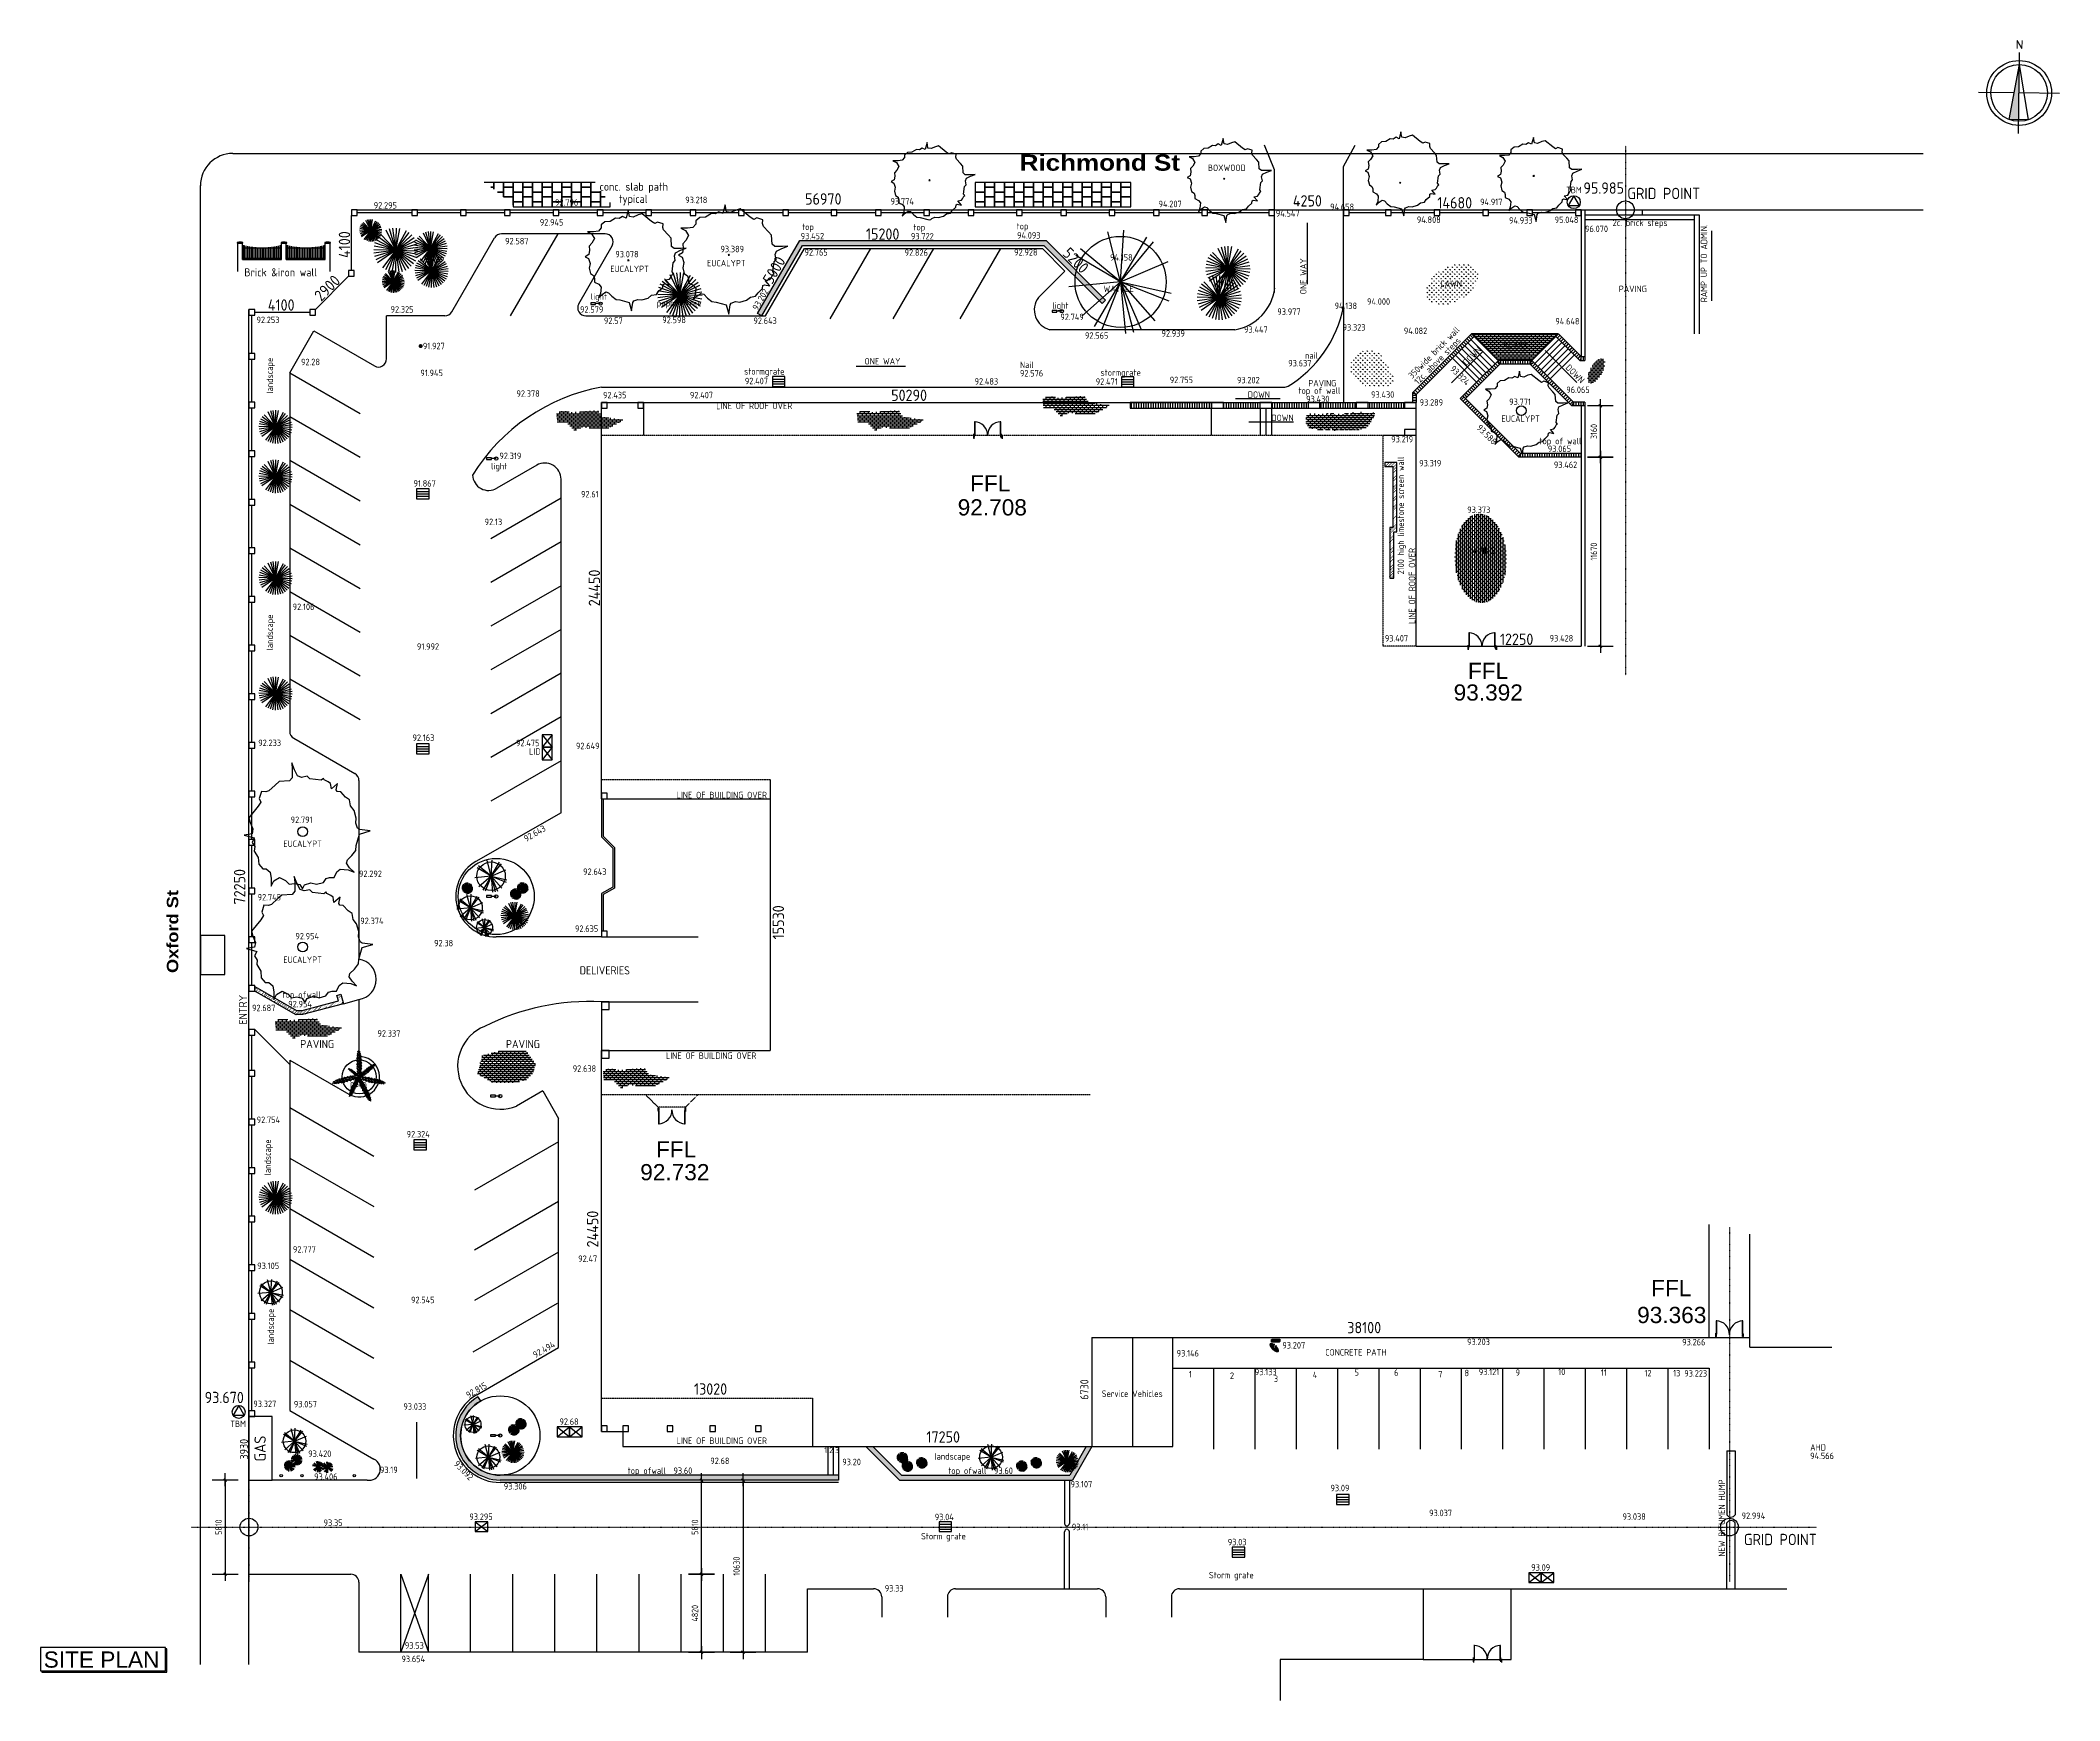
# Model space of a CAD drawing. Extents: x -406070 to -21769, y -87485 to 68103.
# Drawn here: x -146406 to -21769, y -36324 to 66150 of the extents above; entities that cross this region are included whole.
import ezdxf

# ---------------------------------------------------------------- set-up
doc = ezdxf.new("R2010")
doc.units = 0
doc.header["$MEASUREMENT"] = 0
doc.linetypes.add('ACAD_ISO03W100', pattern=[30, 12, -18])
doc.linetypes.add('HIDDEN', pattern=[9.525, 6.35, -3.175])
doc.layers.get('0').update_dxf_attribs({"linetype": 'CONTINUOUS'})
doc.layers.get('DEFPOINTS').update_dxf_attribs({"linetype": 'CONTINUOUS'})
for name, color, linetype in [('CONSTRUCTION', 7, 'CONTINUOUS'), ('DIMS', 7, 'CONTINUOUS'), ('FIXTURES', 11, 'CONTINUOUS'), ('HATCH', 11, 'CONTINUOUS'), ('MVIEW', 7, 'CONTINUOUS'), ('SITE', 7, 'CONTINUOUS'), ('SPOTHEIGHTS', 7, 'CONTINUOUS'), ('TEXT', 2, 'CONTINUOUS'), ('WALLS', 2, 'CONTINUOUS')]:
    doc.layers.add(name, color=color, linetype=linetype)
doc.styles.add('DIMTEXT', font='isocp3.shx', dxfattribs={"width": 0.8})
doc.styles.add('HEADINGS', font='sanss___.ttf')
doc.styles.add('NOTES', font='isocp3.shx')
doc.styles.add('PRESENTATION', font='counb___.ttf')
doc.styles.add('ROMAN', font='romanc.shx')
doc.dimstyles.new('ARCH200', dxfattribs={"dimscale": 200, "dimtxt": 2, "dimasz": 1, "dimexe": 1, "dimexo": 8, "dimgap": 1, "dimtad": 1, "dimdec": 0, "dimtxsty": 'DIMTEXT', "dimblk1": 'OBLIQUE', "dimblk2": 'OBLIQUE', "dimsah": 1, "dimcen": 2.5, "dimse1": 1, "dimse2": 1, "dimclrd": 256, "dimclre": 256, "dimclrt": 256, "dimazin": 3, "dimtfac": 1, "dimtdec": 0, "dimtmove": 0, "dimatfit": 3, "dimtolj": 1, "dimtzin": 0})
doc.dimstyles.new('ARCH200$7', dxfattribs={"dimscale": 200, "dimtxt": 2, "dimasz": 1, "dimexe": 1, "dimexo": 8, "dimgap": 1, "dimtad": 1, "dimdec": 0, "dimtxsty": 'DIMTEXT', "dimcen": 2.5, "dimse1": 1, "dimse2": 1, "dimclrd": 256, "dimclre": 256, "dimclrt": 256, "dimazin": 3, "dimtfac": 1, "dimtdec": 0, "dimtmove": 0, "dimatfit": 3, "dimtolj": 1, "dimtzin": 0})
pattern_1 = [(90, (0, 0), (-150, 9e-15), [])]
pattern_2 = [(45, (0, 0), (-106.06602, 106.06602), [])]
pattern_3 = [(135, (0, 0), (-106.06602, -106.06602), [])]
pattern_4 = [(45, (0, 0), (-88.38835, 88.38835), [12.5, -75])]

msp = doc.modelspace()

# ---------------------------------------------------------------- texts
at = {"layer": 'CONSTRUCTION', "style": 'PRESENTATION', "width": 1.2}
msp.add_text('Richmond St', height=1000, dxfattribs=at).set_placement((-85959, 58106.4))
at = {"layer": 'CONSTRUCTION'}
for s, height, style, p in [('conc. slab path', 500, 'NOTES', (-111895.8, 56874.4)), ('BOXWOOD', 400, 'NOTES', (-74342.6, 58087.4)), ('95.985', 700, 'NOTES', (-51160.2, 56685.1)), ('92.796', 400, 'NOTES', (-114641.4, 55948.6)), ('typical', 500, 'NOTES', (-110697.5, 56119.8)), ('93.218', 400, 'NOTES', (-106601, 56102.3)), ('93.774', 400, 'NOTES', (-93931, 56014.4)), ('94.207', 400, 'NOTES', (-77382.2, 55854.5)), ('94.917', 400, 'NOTES', (-57538.7, 55979.4)), ('92.945', 400, 'NOTES', (-115579, 54720.5)), ('top', 400, 'NOTES', (-99391.3, 54440.7)), ('top', 400, 'NOTES', (-86147.9, 54486.6)), ('94.547', 400, 'NOTES', (-70147.9, 55272.6)), ('94.658', 400, 'NOTES', (-66795.1, 55677.3)), ('94.808', 400, 'NOTES', (-61442.7, 54882.9)), ('94.933', 400, 'NOTES', (-55753.5, 54839.8)), ('95.048', 400, 'NOTES', (-52937, 54874)), ('2c. brick steps', 400, 'NOTES', (-49362, 54691.6)), ('92.587', 400, 'NOTES', (-117720.6, 53561.7)), ('93.452', 400, 'NOTES', (-99474.5, 53868.3)), ('93.722', 400, 'NOTES', (-92671.4, 53860.3)), ('top', 400, 'NOTES', (-92522.6, 54417.8)), ('94.093', 400, 'NOTES', (-86119.9, 53914.3)), ('96.070', 400, 'NOTES', (-51061.9, 54318.5)), ('93.078', 400, 'NOTES', (-110917.4, 52754.5)), ('EUCALYPT', 400, 'NOTES', (-105258.9, 52200.8)), ('93.389', 400, 'NOTES', (-104428.4, 53071.2)), ('92.765', 400, 'NOTES', (-99240.9, 52866.8)), ('92.826', 400, 'NOTES', (-93058.4, 52851.9)), ('92.928', 400, 'NOTES', (-86300.6, 52870)), ('94.158', 400, 'NOTES', (-80383.3, 52557.2)), ('Brick &iron wall', 500, 'NOTES', (-133818.3, 51584.2)), ('EUCALYPT', 400, 'NOTES', (-111231.9, 51846.7)), ('LAWN', 400, 'NOTES', (-59993.6, 50929.1)), ('light', 400, 'NOTES', (-112429.1, 50136)), ('pepper tree', 400, 'NOTES', (-108355.7, 49733.6)), ('light', 400, 'NOTES', (-83937.7, 49585.6)), ('WATTLE', 400, 'NOTES', (-80782.1, 50618.7)), ('94.138', 400, 'NOTES', (-66522.1, 49567.3)), ('94.000', 400, 'NOTES', (-64516.2, 49829.3)), ('PAVING', 400, 'NOTES', (-48975.7, 50610.5)), ('92.579', 400, 'NOTES', (-113095, 49337.8)), ('92.57', 400, 'NOTES', (-111621.4, 48647.3)), ('92.598', 400, 'NOTES', (-108019.5, 48695.6)), ('92.643', 400, 'NOTES', (-102394.1, 48648.8)), ('92.749', 400, 'NOTES', (-83447.1, 48881.2)), ('93.977', 400, 'NOTES', (-70054.1, 49204.9)), ('93.323', 400, 'NOTES', (-66028, 48237.8)), ('94.648', 400, 'NOTES', (-52892.8, 48613.5)), ('91.927', 400, 'NOTES', (-122797, 47086.3)), ('92.565', 400, 'NOTES', (-81930.4, 47732.5)), ('92.939', 400, 'NOTES', (-77204.3, 47860.7)), ('93.447', 400, 'NOTES', (-72108.2, 48104.9)), ('94.082', 400, 'NOTES', (-62248.5, 48022)), ('94.683', 400, 'NOTES', (-56106, 47065.2)), ('ONE WAY', 400, 'NOTES', (-95532.3, 46145.4)), ('Nail', 400, 'NOTES', (-85941.9, 45923.6)), ('93.637', 400, 'NOTES', (-69382, 46026)), ('nail', 400, 'NOTES', (-68340.2, 46495.2)), ('91.945', 400, 'NOTES', (-122951.2, 45425.5)), ('stormgrate', 400, 'NOTES', (-102965.6, 45521.8)), ('92.407', 400, 'NOTES', (-102922.5, 44926.8)), ('92.483', 400, 'NOTES', (-88742.9, 44897.8)), ('92.576', 400, 'NOTES', (-85941.9, 45403.6)), ('92.471', 400, 'NOTES', (-81263.1, 44887.9)), ('stormgrate', 400, 'NOTES', (-80966.7, 45445.5)), ('92.755', 400, 'NOTES', (-76694.4, 44993.3)), ('93.202', 400, 'NOTES', (-72547.8, 44981.5)), ('PAVING', 400, 'NOTES', (-68141.6, 44790.4)), ('92.378', 400, 'NOTES', (-117020.1, 44151.2)), ('92.435', 400, 'NOTES', (-111675.9, 44057.5)), ('92.407', 400, 'NOTES', (-106313, 44057.5)), ('LINE OF ROOF OVER', 400, 'NOTES', (-104690.5, 43387.2)), ('DOWN', 400, 'NOTES', (-71878.1, 44084.7)), ('top of wall', 400, 'NOTES', (-68753, 44333.8)), ('93.430', 400, 'NOTES', (-68277, 43813.8)), ('93.430', 400, 'NOTES', (-64270.4, 44087.2)), ('93.289', 400, 'NOTES', (-61270.8, 43602.2)), ('93.771', 400, 'NOTES', (-55745.7, 43642.9)), ('96.065', 400, 'NOTES', (-52217.7, 44386.3)), ('DOWN', 400, 'NOTES', (-70417.1, 42652.3)), ('EUCALYPT', 400, 'NOTES', (-56225.6, 42601)), ('93.219', 400, 'NOTES', (-63026.7, 41334.6)), ('top of wall', 400, 'NOTES', (-53877.2, 41221.2)), ('93.065', 400, 'NOTES', (-53357.7, 40742)), ('light', 400, 'NOTES', (-118584.2, 39670.5)), ('92.319', 400, 'NOTES', (-118073.8, 40305)), ('93.319', 400, 'NOTES', (-61297.2, 39853.1)), ('93.462', 400, 'NOTES', (-52985.3, 39753.5)), ('93.373', 400, 'NOTES', (-58333.8, 36978.4)), ('PAVING', 400, 'NOTES', (-58351.5, 34447.1)), ('93.407', 400, 'NOTES', (-63416.7, 29044.8)), ('93.428', 400, 'NOTES', (-53246.3, 29044.8)), ('LINE OF BUILDING OVER', 400, 'NOTES', (-107138.5, 19371.2)), ('92.791', 400, 'NOTES', (-130956.4, 17845)), ('EUCALYPT', 400, 'NOTES', (-131412.4, 16363)), ('92.954', 400, 'NOTES', (-130664.8, 10659.4)), ('EUCALYPT', 400, 'NOTES', (-131412.4, 9205)), ('DELIVERIES', 500, 'NOTES', (-113116.8, 8500)), ('top ofwall', 400, 'NOTES', (-131456.8, 7049.8)), ('92.954', 400, 'NOTES', (-131106.3, 6468.9)), ('PAVING', 500, 'NOTES', (-130365.3, 3950.5)), ('PAVING', 500, 'NOTES', (-117666.3, 3950.5)), ('LINE OF BUILDING OVER', 400, 'NOTES', (-107795.4, 3283.5)), ('palm', 400, 'NOTES', (-127291.3, 1552.5)), ('93.146', 400, 'NOTES', (-76268.8, -15086.2)), ('93.207', 400, 'NOTES', (-69743.8, -14593.8)), ('CONCRETE PATH', 400, 'NOTES', (-67099.4, -15027.9)), ('93.203', 400, 'NOTES', (-58345.1, -14382.9)), ('93.266', 400, 'NOTES', (-45065.2, -14397.4)), ('93.133', 400, 'NOTES', (-71448.8, -16237.9)), ('93.121', 400, 'NOTES', (-57621.1, -16234.8)), ('93.223', 400, 'NOTES', (-44934.4, -16326.7)), ('93.670', 700, 'NOTES', (-136265.1, -17964)), ('Service Vehicles', 400, 'NOTES', (-80891.1, -17579.2)), ('LINE OF BUILDING OVER', 400, 'NOTES', (-107138.5, -20480.8)), ('1', 360, 'NOTES', (-98020.5, -21040.5)), ('2', 360, 'NOTES', (-97714.7, -21044.4)), ('3', 360, 'NOTES', (-97366.8, -21048.3)), ('landscape', 400, 'NOTES', (-91233, -21447.5)), ('top ofwall  93.60', 400, 'NOTES', (-110155.9, -22332.6)), ('top ofwall  93.60', 400, 'NOTES', (-90369.9, -22332.6)), ('93.038', 400, 'NOTES', (-48751.8, -25165)), ('92.994', 400, 'NOTES', (-41398.4, -25114)), ('SITE PLAN', 1000, 'HEADINGS', (-146201.3, -34289.4))]:
    msp.add_text(s, height=height, dxfattribs=dict(at, style=style)).set_placement(p)
at = {"layer": 'CONSTRUCTION', "color": 8, "style": 'NOTES'}
for s, height, p in [('56970', 700, (-99202.5, 56012.5)), ('4250', 700, (-69096, 55894.4)), ('14680', 700, (-60180.5, 55775.5)), ('15200', 700, (-95448.3, 53845)), ('4100', 700, (-132365.7, 49466.2)), ('50290', 700, (-93890.6, 43894.4)), ('12250', 700, (-56315.8, 28835.7)), ('38100', 700, (-65739.7, -13651.2)), ('1', 400, (-75512.9, -16372.5)), ('2', 400, (-72980.2, -16468)), ('4', 400, (-67866.9, -16420.3)), ('5', 400, (-65286.4, -16266.8)), ('6', 400, (-62849.3, -16277)), ('7', 400, (-60125.4, -16372.5)), ('8', 400, (-58499.6, -16302.4)), ('9', 400, (-55346.7, -16277)), ('10', 400, (-52718.3, -16229.3)), ('11', 400, (-50090, -16277)), ('12', 400, (-47394.4, -16310.3)), ('13', 400, (-45629, -16313.9)), ('13020', 700, (-106061.6, -17441)), ('3', 400, (-70270.5, -16657.5)), ('17250', 700, (-91716.7, -20402))]:
    msp.add_text(s, height=height, dxfattribs=at).set_placement(p)
for s, height, rotation, p in [('4100', 700, 90, (-127288.5, 52720.8)), ('5000', 700, 60, (-101252.1, 51036.7)), ('5200', 700, 315, (-83361, 52940.6)), ('2900', 700, 45, (-129071.4, 49997.8)), ('24450', 700, 90, (-111861.2, 31220.6)), ('72250', 700, 90, (-133758.3, 12817.1)), ('15530', 700, 90, (-100505.8, 10661.5)), ('24450', 700, 90, (-111969.6, -8350.1)), ('6730', 500, 90, (-81715.8, -17756.2)), ('3930', 500, 90, (-133593.3, -21440.1))]:
    msp.add_text(s, height=height, rotation=rotation, dxfattribs=at).set_placement(p)
at = {"layer": 'CONSTRUCTION', "style": 'NOTES'}
for s, height, rotation, p in [('RAMP UP TO ADMIN.', 400, 90, (-43522.3, 49991)), ('ONE WAY', 400, 90, (-68254.1, 50481.4)), ('93.202', 400, 60, (-102139.8, 49452.6)), ('350wide brick wall', 400, 45.340454, (-61736.3, 45239.4)), ('12c. above steps', 400, 45.340454, (-61366.5, 44873.9)), ('landscape', 400, 90, (-132045.8, 44339.8)), ('DOWN', 400, 45, (-58383.5, 46041.8)), ('DOWN', 400, 315, (-52298.6, 45916.3)), ('93.324', 400, 315, (-59426.2, 45833.8)), ('93.588', 400, 315, (-57789.3, 42201.8)), ('LINE OF ROOF OVER', 400, 90, (-61543, 30123.9)), ('landscape', 400, 90, (-132045.8, 28490.8)), ('ENTRY', 500, 90, (-133652.5, 5400.8)), ('landscape', 400, 90, (-132175.9, -3906.7)), ('landscape', 400, 90, (-131989.9, -14352.9)), ('GAS', 700, 90, (-132494.4, -21568.6)), ('NEW BITUMEN HUMP', 400, 90, (-42422.9, -27438.1))]:
    msp.add_text(s, height=height, rotation=rotation, dxfattribs=at).set_placement(p)
at = {"layer": 'CONSTRUCTION'}
for s, height, style, width, p in [('2100 high limestone screen wall', 400, 'NOTES', 0.9, (-62235.7, 33191.6)), ('Oxford St', 700, 'PRESENTATION', 1.2, (-137899.9, 8585.4))]:
    msp.add_text(s, height=height, rotation=90, dxfattribs=dict(at, style=style, width=width)).set_placement(p)
at = {"layer": 'DIMS'}
for s, height, style, p in [('92.295', 400, 'NOTES', (-125830.5, 55769.2)), ('92.253', 400, 'NOTES', (-133066.9, 48700.3)), ('92.325', 400, 'NOTES', (-124791.9, 49345.9)), ('92.28', 400, 'NOTES', (-130317.2, 46101)), ('FFL', 1000, 'HEADINGS', (-89022.2, 38310.9)), ('92.708', 1000, 'HEADINGS', (-89785.3, 36828.3)), ('FFL', 1000, 'HEADINGS', (-58290.5, 26735.5)), ('93.392', 1000, 'HEADINGS', (-59172.4, 25400.1)), ('LID', 400, 'NOTES', (-116244, 22058.8)), ('92.649', 400, 'NOTES', (-113348, 22401.5)), ('92.643', 400, 'NOTES', (-112905.7, 14641.1)), ('92.687', 400, 'NOTES', (-133343, 6230.1)), ('92.638', 400, 'NOTES', (-113545.9, 2485.4)), ('FFL', 1000, 'HEADINGS', (-108406.7, -2800.1)), ('92.732', 1000, 'HEADINGS', (-109381.2, -4206.3)), ('92.777', 400, 'NOTES', (-130817.6, -8674.5)), ('92.47', 400, 'NOTES', (-113208.1, -9248)), ('FFL', 1000, 'HEADINGS', (-46980.9, -11364.3)), ('92.545', 400, 'NOTES', (-123529.2, -11792.4)), ('93.363', 1000, 'HEADINGS', (-47845.7, -13021)), ('93.057', 400, 'NOTES', (-130760, -18223.3)), ('93.033', 400, 'NOTES', (-123999.3, -18372.1)), ('93.420', 400, 'NOTES', (-129874.3, -21283.6)), ('AHD', 400, 'NOTES', (-37167.3, -20897.9)), ('Storm grate', 400, 'NOTES', (-92047.2, -26374.7)), ('Storm grate', 400, 'NOTES', (-74276.7, -28777.5))]:
    msp.add_text(s, height=height, dxfattribs=dict(at, style=style)).set_placement(p)
at = {"layer": 'SITE', "color": 7, "style": 'NOTES'}
for p in [(-52235.4, 56718.3), (-134687.9, -19440)]:
    msp.add_text('TBM', height=400, dxfattribs=at).set_placement(p)
at = {"layer": 'SITE', "color": 8, "linetype": 'ACAD_ISO03W100', "style": 'NOTES'}
for p in [(-48452.3, 56352.3), (-41257.6, -26729.3)]:
    msp.add_text('GRID POINT', height=700, dxfattribs=at).set_placement(p)
at = {"layer": 'SPOTHEIGHTS', "style": 'NOTES'}
for s, p in [('91.867', (-123374, 38604.5)), ('92.61', (-113036.1, 37938.6)), ('92.13', (-118984.8, 36230.2)), ('92.106', (-130834.7, 30988.5)), ('91.992', (-123163.3, 28534.6)), ('92.233', (-132957.8, 22592.7)), ('92.163', (-123437.1, 22909.2)), ('92.475', (-117047.9, 22586.3)), ('92.292', (-126738.9, 14511)), ('92.745', (-132996.4, 13062.8)), ('92.374', (-126660.4, 11602.5)), ('92.635', (-113408, 11123.3)), ('92.38', (-122102.9, 10231.7)), ('92.337', (-125600.7, 4655.2)), ('92.754', (-133054, -672.4)), ('92.324', (-123799, -1563.7)), ('93.105', (-133021.5, -9687.3)), ('93.327', (-133261.5, -18205.3)), ('92.68', (-114366.6, -19302.9)), ('94.566', (-37167.3, -21417.9)), ('93.406', (-129509.5, -22696.3)), ('93.19', (-125448.5, -22281.8)), ('92.68', (-105055.6, -21725.4)), ('93.20', (-96907.4, -21793.7)), ('93.306', (-117805.6, -23295.4)), ('93.107', (-82819.7, -23166.6)), ('93.09', (-66775.6, -23401.9)), ('93.295', (-119926.6, -25173)), ('93.04', (-91200.6, -25189.7)), ('93.037', (-60686.9, -24940.5)), ('93.35', (-128925.3, -25543.1)), ('93.11', (-82735.8, -25805.2)), ('93.03', (-73113.7, -26738)), ('93.09', (-54384.4, -28305.2)), ('93.33', (-94287.1, -29592)), ('93.654', (-124119.3, -33951.6)), ('93.53', (-123910.5, -33121))]:
    msp.add_text(s, height=400, dxfattribs=at).set_placement(p)
for s, rotation, p in [('92.643', 30, (-116417.8, 16669.7)), ('92.494', 30, (-115860.8, -15194.2)), ('92.815', 30, (-119988.4, -17674.8)), ('93.092', 315, (-120922.3, -21756.9))]:
    msp.add_text(s, height=400, rotation=rotation, dxfattribs=at).set_placement(p)

# ---------------------------------------------------------------- blocks, each defined once
blk = doc.blocks.new('NORTHTWO')
blk.add_hatch(color=3).paths.add_polyline_path([(-4250, 50), (-863, -588), (-855, 10)])
at = {"color": 3}
for p, q in [((-2470, 2529), (-2500, 30)), ((0, 0), (-5000, 59)), ((-848, 609), (-4250, 50)), ((-863, -588), (-4250, 50)), ((-848, 609), (-863, -588)), ((-2503, -279), (-2529, -2470))]:
    blk.add_line(p, q, dxfattribs=at)
for radius in [2000, 1750]:
    blk.add_circle((-2500, 30), radius, dxfattribs=at)
at = {"color": 3, "style": 'ROMAN'}
blk.add_text('N', height=500, rotation=89.32266, dxfattribs=at).set_placement((-5244, -184))
blk = doc.blocks.new('_OBLIQUE')
at = {"layer": 'DIMS'}
for p, q in [((-1.9, 0), (2.1, 0)), ((-0.42, -0.42), (0.42, 0.42)), ((0, -4), (0, 4))]:
    blk.add_line(p, q, dxfattribs=at)
blk = doc.blocks.new('*D13')
at = {"linetype": 'BYBLOCK'}
blk.add_line((-105602, -33340), (-105602, -28520), dxfattribs=at)
at = {"layer": 'DEFPOINTS', "color": 0, "linetype": 'BYBLOCK'}
for p in [(-105602, -28520), (-104250, -28520), (-104250, -33340)]:
    blk.add_point(p, dxfattribs=at)
at = {"linetype": 'BYBLOCK', "xscale": 200, "yscale": 200, "zscale": 200}
for p, rotation in [((-105602, -28520), 90), ((-105602, -33340), 270)]:
    blk.add_blockref('_OBLIQUE', p, dxfattribs=dict(at, rotation=rotation))
at = {"linetype": 'BYBLOCK', "insert": (-106002, -30930), "char_height": 400, "attachment_point": 5, "rotation": 90, "style": 'DIMTEXT'}
blk.add_mtext('\\A1;4820', dxfattribs=at)
blk = doc.blocks.new('*D14')
at = {"linetype": 'BYBLOCK'}
blk.add_line((-135005, -22710), (-135005, -28520), dxfattribs=at)
at = {"layer": 'DEFPOINTS', "color": 0, "linetype": 'BYBLOCK'}
for p in [(-133530, -22710), (-135005, -28520), (-133530, -28520)]:
    blk.add_point(p, dxfattribs=at)
at = {"linetype": 'BYBLOCK', "xscale": 200, "yscale": 200, "zscale": 200}
for p, rotation in [((-135005, -22710), 90), ((-135005, -28520), 270)]:
    blk.add_blockref('_OBLIQUE', p, dxfattribs=dict(at, rotation=rotation))
at = {"linetype": 'BYBLOCK', "insert": (-135405, -25615), "char_height": 400, "attachment_point": 5, "rotation": 90, "style": 'DIMTEXT'}
blk.add_mtext('\\A1;5810', dxfattribs=at)
blk = doc.blocks.new('*D15')
at = {"linetype": 'BYBLOCK'}
blk.add_line((-50117, 43110), (-50117, 31440), dxfattribs=at)
at = {"layer": 'DEFPOINTS', "color": 0, "linetype": 'BYBLOCK'}
for p in [(-51300, 43110), (-51300, 31440), (-50117, 31440)]:
    blk.add_point(p, dxfattribs=at)
at = {"linetype": 'BYBLOCK', "xscale": 200, "yscale": 200, "zscale": 200}
for p, rotation in [((-50117, 43110), 90), ((-50117, 31440), 270)]:
    blk.add_blockref('_OBLIQUE', p, dxfattribs=dict(at, rotation=rotation))
at = {"linetype": 'BYBLOCK', "insert": (-50517, 37275), "char_height": 400, "attachment_point": 5, "rotation": 90, "style": 'DIMTEXT'}
blk.add_mtext('\\A1;11670', dxfattribs=at)
blk = doc.blocks.new('*D16')
at = {"linetype": 'BYBLOCK'}
blk.add_line((-50117, 43110), (-50117, 46270), dxfattribs=at)
at = {"layer": 'DEFPOINTS', "color": 0, "linetype": 'BYBLOCK'}
for p in [(-51300, 46270), (-50117, 46270), (-51300, 43110)]:
    blk.add_point(p, dxfattribs=at)
at = {"linetype": 'BYBLOCK', "xscale": 200, "yscale": 200, "zscale": 200}
for p, rotation in [((-50117, 46270), 90), ((-50117, 43110), 270)]:
    blk.add_blockref('_OBLIQUE', p, dxfattribs=dict(at, rotation=rotation))
at = {"linetype": 'BYBLOCK', "insert": (-50517, 44690), "char_height": 400, "attachment_point": 5, "rotation": 90, "style": 'DIMTEXT'}
blk.add_mtext('\\A1;3160', dxfattribs=at)
blk = doc.blocks.new('STORMGRATE')
at = {"layer": 'FIXTURES'}
for p, q in [((-770, -155), (0, -155)), ((-770, -305), (0, -305)), ((-770, -455), (0, -455))]:
    blk.add_line(p, q, dxfattribs=at)
blk.add_lwpolyline([(-770, -610), (0, -610), (0, 0), (-770, 0)], close=True, dxfattribs=at)
blk = doc.blocks.new('*D18')
at = {"linetype": 'BYBLOCK'}
blk.add_line((-103036, -22710), (-103036, -33340), dxfattribs=at)
at = {"layer": 'DEFPOINTS', "color": 0, "linetype": 'BYBLOCK'}
for p in [(-107585, -22710), (-107585, -33340), (-103036, -33340)]:
    blk.add_point(p, dxfattribs=at)
at = {"linetype": 'BYBLOCK', "xscale": 200, "yscale": 200, "zscale": 200}
for p, rotation in [((-103036, -22710), 90), ((-103036, -33340), 270)]:
    blk.add_blockref('_OBLIQUE', p, dxfattribs=dict(at, rotation=rotation))
at = {"linetype": 'BYBLOCK', "insert": (-103436, -28025), "char_height": 400, "attachment_point": 5, "rotation": 90, "style": 'DIMTEXT'}
blk.add_mtext('\\A1;10630', dxfattribs=at)
blk = doc.blocks.new('*D19')
at = {"linetype": 'BYBLOCK'}
blk.add_line((-105602, -28520), (-105602, -22710), dxfattribs=at)
at = {"layer": 'DEFPOINTS', "color": 0, "linetype": 'BYBLOCK'}
for p in [(-105602, -22710), (-104250, -22710), (-104250, -28520)]:
    blk.add_point(p, dxfattribs=at)
at = {"linetype": 'BYBLOCK', "xscale": 200, "yscale": 200, "zscale": 200}
for p, rotation in [((-105602, -22710), 90), ((-105602, -28520), 270)]:
    blk.add_blockref('_OBLIQUE', p, dxfattribs=dict(at, rotation=rotation))
at = {"linetype": 'BYBLOCK', "insert": (-106002, -25615), "char_height": 400, "attachment_point": 5, "rotation": 90, "style": 'DIMTEXT'}
blk.add_mtext('\\A1;5810', dxfattribs=at)
blk = doc.blocks.new('TELSTRA')
at = {"layer": 'SITE'}
blk.add_hatch(color=11, dxfattribs=at).paths.add_polyline_path([(-235, 0, 0.4142136), (-285, -50), (-285, -177), (185, -177, 0.4142136), (235, -127), (235, 0)])
h = blk.add_hatch(color=11, dxfattribs=at)
edge = h.paths.add_edge_path()
edge.add_ellipse((-109, -515), major_axis=(-272, 272), ratio=0.4631357, start_angle=296.40881, end_angle=636.40452)
edge.add_line((-14, -359), (-47, -548))
edge.add_line((-47, -548), (-164, -548))
edge.add_line((-164, -548), (-117, -281))
at = {"layer": 'SITE', "color": 11}
for p, q in [((-116, -279), (-164, -548)), ((-164, -548), (-47, -548)), ((-14, -359), (-47, -548))]:
    blk.add_line(p, q, dxfattribs=at)
blk.add_lwpolyline([(185, -177), (-285, -177), (-285, -50, -0.4142136), (-235, 0), (235, 0), (235, -127)], format="xyb", dxfattribs=at)
blk.add_arc((185, -127), 50, 270, 0, dxfattribs=at)
blk = doc.blocks.new('PALMBRANCH')
at = {"layer": 'FIXTURES', "color": 11}
for p, q in [((0, 1800), (-187, 2125)), ((0, 2100), (-178, 2203)), ((0, 2100), (-153, 2365)), ((0, 2400), (-129, 2474)), ((0, 2400), (-99, 2571)), ((0, 2695), (0, 0)), ((0, 2400), (103, 2578)), ((0, 2400), (124, 2524)), ((0, 2100), (164, 2384)), ((0, 2100), (185, 2285)), ((0, 1800), (207, 2159)), ((0, 1800), (226, 2026)), ((0, 1200), (-218, 1578)), ((0, 1500), (-217, 1626)), ((0, 1200), (-217, 1325)), ((0, 900), (-216, 1274)), ((0, 1500), (-209, 1861)), ((0, 1800), (-205, 1918)), ((0, 900), (-204, 1018)), ((0, 600), (-200, 946)), ((0, 600), (-177, 702)), ((0, 300), (-162, 580)), ((0, 300), (-127, 374)), ((0, 0), (-41, 70)), ((0, 1500), (239, 1914)), ((0, 1500), (254, 1754)), ((0, 1200), (261, 1653)), ((0, 1200), (271, 1471)), ((0, 900), (274, 1374)), ((0, 900), (276, 1176)), ((0, 600), (276, 1078)), ((0, 600), (270, 870)), ((0, 300), (264, 757)), ((0, 300), (246, 546)), ((0, 0), (227, 393)), ((0, 0), (187, 187))]:
    blk.add_line(p, q, dxfattribs=at)
blk = doc.blocks.new('PALMPLAN')
at = {"layer": 'CONSTRUCTION', "xscale": 0.5, "yscale": 0.5, "zscale": 0.5}
blk.add_blockref('PALMBRANCH', (56, -35), dxfattribs=at)
at = {"layer": 'CONSTRUCTION'}
for xscale, yscale, zscale, rotation in [(0.5, 0.5, 0.5, 102.8571428571428), (0.4, 0.4, 0.4, 154.2857142857142), (0.25, 0.25, 0.25, 51.42857142857143), (0.5, 0.5, 0.5, 205.7142857142857), (0.375, 0.375, 0.375, 308.5714285714285), (0.5, 0.5, 0.5, 257.1428571428571)]:
    blk.add_blockref('PALMBRANCH', (56, -35), dxfattribs=dict(at, xscale=xscale, yscale=yscale, zscale=zscale, rotation=rotation))
blk = doc.blocks.new('BRICKWALL')
at = {"layer": 'FIXTURES', "color": 11}
for p, q in [((303, 1468), (2697, 1468)), ((350, 1636), (350, 756)), ((400, 1623), (400, 836)), ((500, 1599), (500, 836)), ((600, 1578), (600, 836)), ((700, 1558), (700, 836)), ((800, 1541), (800, 836)), ((900, 1527), (900, 836)), ((1000, 1514), (1000, 836)), ((1100, 1504), (1100, 836)), ((1200, 1496), (1200, 836)), ((1300, 1491), (1300, 836)), ((1400, 1488), (1400, 836)), ((1500, 1486), (1500, 756)), ((1600, 1488), (1600, 836)), ((1700, 1491), (1700, 836)), ((1800, 1496), (1800, 836)), ((1900, 1504), (1900, 836)), ((2000, 1514), (2000, 836)), ((2100, 1527), (2100, 836)), ((2200, 1541), (2200, 836)), ((2300, 1558), (2300, 836)), ((2400, 1578), (2400, 836)), ((2500, 1599), (2500, 836)), ((2600, 1623), (2600, 836)), ((2650, 756), (2650, 1636)), ((3003, 1468), (5397, 1468)), ((3050, 1636), (3050, 756)), ((3100, 1623), (3100, 836)), ((3200, 1599), (3200, 836)), ((3300, 1578), (3300, 836)), ((3400, 1558), (3400, 836)), ((3500, 1541), (3500, 836)), ((3600, 1527), (3600, 836)), ((3700, 1514), (3700, 836)), ((3800, 1504), (3800, 836)), ((3900, 1496), (3900, 836)), ((4000, 1491), (4000, 836)), ((4100, 1488), (4100, 836)), ((4200, 1486), (4200, 756)), ((4300, 1488), (4300, 836)), ((4400, 1491), (4400, 836)), ((4500, 1496), (4500, 836)), ((4600, 1504), (4600, 836)), ((4700, 1514), (4700, 836)), ((4800, 1527), (4800, 836)), ((4900, 1541), (4900, 836)), ((5000, 1558), (5000, 836)), ((5100, 1578), (5100, 836)), ((5200, 1599), (5200, 836)), ((5300, 1623), (5300, 836)), ((5350, 756), (5350, 1636)), ((303, 836), (2697, 836)), ((3003, 836), (5397, 836))]:
    blk.add_line(p, q, dxfattribs=at)
at = {"layer": 'TEXT'}
for p, q in [((-25, 1800), (-25, 1750)), ((-25, 1750), (325, 1750)), ((0, 0), (0, 1750)), ((300, 756), (300, 1750)), ((325, 1750), (325, 1800)), ((2675, 1800), (2675, 1750)), ((2675, 1750), (3025, 1750)), ((2700, 756), (2700, 1750)), ((3000, 756), (3000, 1750)), ((3025, 1750), (3025, 1800)), ((5375, 1800), (5375, 1750)), ((5375, 1750), (5725, 1750)), ((5400, 756), (5400, 1750)), ((5700, 0), (5700, 1750)), ((5725, 1750), (5725, 1800)), ((300, 756), (2700, 756)), ((3000, 756), (5400, 756))]:
    blk.add_line(p, q, dxfattribs=at)
for centre in [(150, 1200), (2850, 1200), (5550, 1200)]:
    blk.add_arc(centre, 625, 73.7398, 106.2602, dxfattribs=at)

# ---------------------------------------------------------------- dimensions: what is measured, and where the dimension line sits
at = {"layer": 'CONSTRUCTION'}
for base, p1, p2, picture, middle in [((-103035.9, -33340.2), (-107584.6, -22710.2), (-107584.6, -33340.2), '*D18', (-103435.9, -28025.2)), ((-105602.3, -22710.2), (-104249.8, -28520.2), (-104249.8, -22710.2), '*D19', (-106002.3, -25615.2))]:
    dim = msp.add_linear_dim(base=base, p1=p1, p2=p2, angle=90, dimstyle='ARCH200', dxfattribs=at)
    dim.commit()
    dim.dimension.update_dxf_attribs({"geometry": picture, "text_midpoint": middle})
at = {"layer": 'MVIEW'}
for base, p1, p2, picture, middle in [((-135005.4, -28520.2), (-133529.6, -22710.2), (-133529.6, -28520.2), '*D14', (-135405.4, -25615.2)), ((-105602.3, -28520.2), (-104249.8, -33340.2), (-104249.8, -28520.2), '*D13', (-106002.4, -30930.2))]:
    dim = msp.add_linear_dim(base=base, p1=p1, p2=p2, angle=90, dimstyle='ARCH200', dxfattribs=at)
    dim.commit()
    dim.dimension.update_dxf_attribs({"geometry": picture, "text_midpoint": middle})
at = {"layer": 'SPOTHEIGHTS'}
for base, p2, picture, middle in [((-50117.5, 43589.8), (-51299.6, 43589.8), '*D16', (-50517.5, 44689.8)), ((-50117.5, 28759.8), (-51299.6, 28759.8), '*D15', (-50517.5, 37274.8))]:
    dim = msp.add_linear_dim(base=base, p1=(-51299.6, 40429.8), p2=p2, angle=90, dimstyle='ARCH200', dxfattribs=at)
    dim.commit()
    dim.dimension.update_dxf_attribs({"geometry": picture, "text_midpoint": middle, "insert": (0, -2680)})

# ---------------------------------------------------------------- hatches: boundary and pattern name
at = {"layer": 'CONSTRUCTION'}
for points in [[(-123057.3, 47281.3, 1), (-122809.4, 47281.3, 1)], [(-146320.8, -34476.8), (-146320.8, -34562.3), (-138594.8, -34562.3), (-138594.8, -33134.3), (-138680.4, -33134.3), (-138680.4, -34476.8)]]:
    msp.add_hatch(color=256, dxfattribs=at).paths.add_polyline_path(points)
at = {"layer": 'HATCH'}
h = msp.add_hatch(dxfattribs=at)
h.set_pattern_fill('ACAD_ISO07W100', color=256, scale=25, angle=45, style=0)
h.set_pattern_definition(pattern_4)
h.paths.add_polyline_path([(-99533.1, 53799.7), (-102133.1, 49296.4), (-101873.3, 49146.4), (-99359.9, 53499.7), (-84467.8, 53499.7), (-82524.6, 51561.8, -0.0329213), (-82458.7, 51925.4), (-84333, 53799.7)])
h.paths.add_polyline_path([(-81992.1, 51030.8), (-81600.9, 51067.7), (-82458.7, 51925.4, 0.0329213), (-82524.6, 51561.8)])
h.paths.add_polyline_path([(-81046, 50087.2), (-80819.8, 50286.5), (-81600.9, 51067.7), (-81992.1, 51030.8)])
h.paths.add_polyline_path([(-80656, 50122.8), (-80819.8, 50286.5), (-81046, 50087.2), (-80868.5, 49910.3)])
h = msp.add_hatch(dxfattribs=at)
h.set_pattern_fill('GRASS', color=256, scale=200, style=0)
h.set_pattern_definition([(90, (440, -762.1), (-141.42136, 141.42136), [37.5, -245.3427]), (45, (440, -762.1), (-141.42136, 141.42136), [37.5, -162.5]), (135, (440, -762.1), (-141.42136, -141.42136), [37.5, -162.5])])
edge = h.paths.add_edge_path()
edge.add_ellipse((-59267.2, 51113.4), major_axis=(-1506, -869.5), ratio=0.61874641, start_angle=0, end_angle=360)
h.paths.add_polyline_path([(-60023.6, 50859.1), (-58563.6, 50859.1), (-58563.6, 51399.1), (-60023.6, 51399.1)], flags=24)
h = msp.add_hatch(dxfattribs=at)
h.set_pattern_fill('U', color=256, scale=150, angle=135, style=0, pattern_type=0)
h.set_pattern_definition(pattern_3)
h.paths.add_polyline_path([(-57911.5, 47868.5), (-58074.1, 48031.2), (-61709.6, 44395.7), (-61479.6, 44300.4)])
h = msp.add_hatch(dxfattribs=at)
h.set_pattern_fill('BRICK', color=256, scale=500, style=0)
h.paths.add_polyline_path([(-58074.1, 48031.2), (-57911.5, 47868.5), (-56426.5, 46383.6), (-56412, 46398.1), (-54352.7, 46398.1), (-52867.7, 47883), (-52719.6, 48031.2)])
h.paths.add_polyline_path([(-56160.6, 46966.4), (-54488.7, 46966.4), (-54488.7, 47562.7), (-56160.6, 47562.7)], flags=24)
h = msp.add_hatch(dxfattribs=at)
h.set_pattern_fill('U', color=256, scale=150, angle=45, style=0, pattern_type=0)
h.set_pattern_definition(pattern_2)
h.paths.add_polyline_path([(-51374.9, 46390.2), (-51366.6, 46390.2), (-51299.6, 46640.2), (-52705.1, 48045.7), (-52867.7, 47883)])
h = msp.add_hatch(dxfattribs=at)
h.set_pattern_fill('GRASS', color=256, scale=200, style=0)
edge = h.paths.add_edge_path()
edge.add_spline(control_points=[(-64995.6, 46879), (-65372.3, 46690.8), (-65794.8, 45675.4), (-64678.9, 44582.9), (-62205.3, 44761.7), (-63361.2, 46135), (-63799.4, 47110), (-64645.9, 47053.7), (-64995.6, 46879)], knot_values=[0, 0, 0, 0, 1263.22361668, 2394.23217618, 4328.3008108, 5603.00218712, 6327.70718, 7500.52610479, 7500.52610479, 7500.52610479, 7500.52610479], degree=3, periodic=0)
h = msp.add_hatch(dxfattribs=at)
h.set_pattern_fill('U', color=256, scale=150, angle=135, style=0, pattern_type=0)
h.set_pattern_definition(pattern_3)
h.paths.add_polyline_path([(-56316.8, 46168.1), (-56412, 46398.1), (-57763, 45047.2), (-57600.3, 44884.5)])
h.paths.add_polyline_path([(-57600.3, 44884.5), (-57763, 45047.2), (-58597.4, 44212.8), (-58434.7, 44050.2)])
h = msp.add_hatch(dxfattribs=at)
h.set_pattern_fill('U', color=256, scale=150, angle=90, style=0, pattern_type=0)
h.set_pattern_definition(pattern_1)
h.paths.add_polyline_path([(-54447.9, 46168.1), (-54352.7, 46398.1), (-56412, 46398.1), (-56316.8, 46168.1)])
h = msp.add_hatch(dxfattribs=at)
h.set_pattern_fill('U', color=256, scale=150, angle=45, style=0, pattern_type=0)
h.set_pattern_definition(pattern_2)
h.paths.add_polyline_path([(-51869.6, 43589.8), (-51774.3, 43819.8), (-54352.7, 46398.1), (-54447.9, 46168.1)])
h = msp.add_hatch(dxfattribs=at)
h.set_pattern_fill('_U', color=256, scale=150, angle=90, style=0, pattern_type=0)
h.set_pattern_definition(pattern_1)
h.paths.add_polyline_path([(-51069.6, 46640.2), (-51299.6, 46640.2), (-51366.6, 46390.2), (-51069.6, 46390.2)])
h = msp.add_hatch(dxfattribs=at)
h.set_pattern_fill('BRICK', color=256, scale=500, angle=90, style=0)
h.set_pattern_definition([(90, (311.16, 906.79), (-125, 8e-15), []), (180, (311.16, 906.8), (-3e-14, -250), [125, -125]), (180, (311.16, 1031.8), (-3e-14, -250), [-125, 125])])
edge = h.paths.add_edge_path()
edge.add_ellipse((-50366.6, 45739.9), major_axis=(-430.8, -746.1), ratio=0.43528729, start_angle=0, end_angle=360)
h = msp.add_hatch(dxfattribs=at)
h.set_pattern_fill('BRICK', color=256, scale=500, style=0)
h.set_pattern_definition([(0, (23169.02, 3000.54), (0, 125), []), (90, (23169.02, 3000.54), (-250, 2e-14), [125, -125]), (90, (23294.02, 3000.54), (-250, 2e-14), [-125, 125])])
h.paths.add_polyline_path([(-82116.3, 43111), (-81326.6, 43111), (-80379.1, 43616), (-81674.1, 43805.3), (-81989.9, 44215.6), (-83537.6, 44089.3), (-84074.5, 44184), (-84548.3, 44089.3), (-84485.2, 43489.7), (-83916.6, 43458.2), (-83411.3, 42953.2), (-83000.7, 43142.6)])
h = msp.add_hatch(dxfattribs=at)
h.set_pattern_fill('_U', color=256, scale=150, angle=90, style=0, pattern_type=0)
h.set_pattern_definition(pattern_1)
h.paths.add_polyline_path([(-74109.6, 43439.8), (-74109.6, 43789.8), (-79129.6, 43789.8), (-79129.6, 43439.8)])
h.paths.add_polyline_path([(-73379.6, 43789.8), (-73379.6, 43439.8), (-71135, 43439.8), (-71135, 43789.8)])
h.paths.add_polyline_path([(-70405, 43789.8), (-70405, 43439.8), (-68160, 43439.8), (-68160, 43789.8)])
h.paths.add_polyline_path([(-67430, 43789.8), (-67430, 43439.8), (-65185, 43439.8), (-65185, 43789.8)])
h.paths.add_polyline_path([(-62209.6, 43439.8), (-62209.6, 43789.8), (-64455, 43789.8), (-64455, 43439.8)])
h = msp.add_hatch(dxfattribs=at)
h.set_pattern_fill('_U', color=256, scale=150, style=0, pattern_type=0)
h.set_pattern_definition([(0, (0, 0), (0, 150), [])])
h.paths.add_polyline_path([(-61709.6, 43789.8), (-61479.6, 43789.8), (-61479.6, 44300.4), (-61709.6, 44395.7)])
h = msp.add_hatch(dxfattribs=at)
h.set_pattern_fill('U', color=256, scale=150, angle=45, style=0, pattern_type=0)
h.set_pattern_definition(pattern_2)
h.paths.add_polyline_path([(-55484.9, 41100.3), (-55531.3, 41112.9), (-55731.6, 41131.3), (-55946.1, 41296.3), (-56117.8, 41479.7), (-56214.3, 41504.5), (-55139.6, 40429.8), (-55044.3, 40659.8)])
h.paths.add_polyline_path([(-56578.6, 41868.8), (-56214.3, 41504.5), (-56117.8, 41479.7), (-55946.1, 41296.3), (-55731.6, 41131.3), (-55531.3, 41112.9), (-55484.9, 41100.3), (-57115.4, 42730.8), (-57047.5, 42470), (-56890.2, 42360), (-56847.3, 42213.3), (-56847.3, 42137.5), (-56640, 41930.2), (-56618.4, 41919.8)])
h.paths.add_polyline_path([(-56847.3, 42137.5), (-56847.3, 42213.3), (-56890.2, 42360), (-57047.5, 42470), (-57115.4, 42730.8), (-58434.7, 44050.2), (-58597.4, 44212.8), (-58760, 44050.2)])
h = msp.add_hatch(dxfattribs=at)
h.set_pattern_fill('_U', color=256, scale=150, angle=90, style=0, pattern_type=0)
h.set_pattern_definition(pattern_1)
h.paths.add_polyline_path([(-51069.6, 43589.8), (-51069.6, 43819.8), (-51774.3, 43819.8), (-51869.6, 43589.8)])
h = msp.add_hatch(dxfattribs=at)
h.set_pattern_fill('BRICK', color=256, scale=500, style=0)
h.set_pattern_definition([(0, (-6845.91, 2107.34), (0, 125), []), (90, (-6845.9, 2107.34), (-250, 2e-14), [125, -125]), (90, (-6720.9, 2107.34), (-250, 2e-14), [-125, 125])])
h.paths.add_polyline_path([(-112131.2, 42217.8), (-111341.6, 42217.8), (-110394, 42722.8), (-111689, 42912.1), (-112004.9, 43322.4), (-113552.5, 43196.1), (-114089.5, 43290.8), (-114563.2, 43196.1), (-114500.1, 42596.5), (-113931.5, 42565), (-113426.2, 42060), (-113015.6, 42249.4)])
h = msp.add_hatch(dxfattribs=at)
h.set_pattern_fill('BRICK', color=256, scale=500, style=0)
h.set_pattern_definition([(0, (11703.48, 2111), (0, 125), []), (90, (11703.48, 2111), (-250, 2e-14), [125, -125]), (90, (11828.48, 2111), (-250, 2e-14), [-125, 125])])
h.paths.add_polyline_path([(-93581.8, 42221.5), (-92792.2, 42221.5), (-91844.6, 42726.4), (-93139.6, 42915.8), (-93455.5, 43326), (-95003.1, 43199.8), (-95540.1, 43294.5), (-96013.9, 43199.8), (-95950.7, 42600.2), (-95382.2, 42568.6), (-94876.8, 42063.7), (-94466.2, 42253)])
h = msp.add_hatch(dxfattribs=at)
h.set_pattern_fill('BRICK', color=256, scale=500, style=0)
h.paths.add_polyline_path([(-64351.3, 42558.8, 0.52056705), (-64271, 42659.1, 0.52056705), (-64230.8, 42759.5, 0.52056705), (-64130.4, 42900, 0.52056705), (-64070.1, 43060.6, 0.31083106), (-64045.8, 43125.6, -0.20278352), (-64070.1, 43140.8, -0.52056705), (-64070.1, 43160.9, -0.18052545), (-64045.8, 43125.6, 0.2874406), (-64009.8, 43140.8, 0.52056705), (-64190.6, 43120.8, 0.52056705), (-64351.3, 43100.7, 0.52056705), (-64672.7, 43100.7, 0.52056705), (-65154.8, 43100.7, 0.52056705), (-65596.8, 43060.6, 0.52056705), (-65978.4, 43060.6, 0.52056705), (-66139.1, 43060.6, 0.52056705), (-66299.8, 43060.6, 0.52056705), (-66500.7, 43060.6, 0.52056705), (-66822.1, 43060.6, 0.52056705), (-67083.3, 43060.6, 0.52056705), (-67284.2, 43060.6, 0.52056705), (-67404.7, 43060.6, 0.52056705), (-67525.2, 43060.6, 0.52056705), (-67645.7, 43060.6, 0.52056705), (-67846.6, 43060.6, 0.52056705), (-68067.6, 43060.6, 0.52056705), (-68188.1, 43060.6, 0.52056705), (-68228.3, 42900, 0.52056705), (-68228.3, 42739.4, 0.52056705), (-68228.3, 42578.8, 0.52056705), (-68228.3, 42478.5, 0.52056705), (-68147.9, 42358.1, 0.52056705), (-68107.8, 42257.7, 0.52056705), (-68027.4, 42197.5, 0.52056705), (-67906.9, 42197.5, 0.52056705), (-67645.7, 42197.5, 0.52056705), (-67163.6, 42197.5, 0.52056705), (-66721.7, 42197.5, 0.52056705), (-66239.6, 42157.3, 0.52056705), (-65918.2, 42157.3, 0.52056705), (-65657, 42157.3, 0.52056705), (-65395.9, 42157.3, 0.52056705), (-65195, 42157.3, 0.52056705), (-64974, 42157.3, 0.52056705), (-64853.5, 42157.3, 0.52056705), (-64712.9, 42177.4, 0.52056705), (-64632.6, 42237.6, 0.52056705), (-64552.2, 42317.9, 0.52056705), (-64431.7, 42438.3, 0.52056705)])
h = msp.add_hatch(dxfattribs=at)
h.set_pattern_fill('ACAD_ISO07W100', color=256, scale=25, angle=45, style=0)
h.set_pattern_definition(pattern_4)
h.paths.add_polyline_path([(-62670.2, 40095.5), (-62920.2, 40095.5), (-62920.2, 39845.5), (-62920.2, 36075.5), (-63120.2, 36075.5), (-63120.2, 32959.1), (-62870.2, 32959.1), (-62870.2, 35825.5), (-62670.2, 35825.5)])
h.paths.add_polyline_path([(-62920.2, 40095.5), (-63410.2, 40095.5), (-63410.2, 39845.5), (-62920.2, 39845.5)])
h = msp.add_hatch(dxfattribs=at)
h.set_pattern_fill('_U', color=256, scale=150, angle=90, style=0, pattern_type=0)
h.set_pattern_definition(pattern_1)
h.paths.add_polyline_path([(-54915.5, 40659.8), (-54930.5, 40544.4), (-54964.2, 40659.8), (-55044.3, 40659.8), (-55139.6, 40429.8), (-51299.6, 40429.8), (-51299.6, 40659.8)])
h = msp.add_hatch(dxfattribs=at)
h.set_pattern_fill('BRICK', color=256, scale=500, angle=90, style=0)
edge = h.paths.add_edge_path()
edge.add_ellipse((-57506.1, 34179.1), major_axis=(-93.5, 2747.1), ratio=0.58272349, start_angle=0, end_angle=360)
h.paths.add_polyline_path([(-58391.8, 34346), (-56511.1, 34346), (-56511.1, 34948.2), (-58391.8, 34948.2)], flags=24)
h = msp.add_hatch(dxfattribs=at)
h.set_pattern_fill('ACAD_ISO07W100', color=256, scale=25, angle=45, style=0)
h.set_pattern_definition(pattern_4)
h.paths.add_polyline_path([(-130251, 6269.8), (-130601.1, 6269.8), (-133179.6, 7758.4), (-133179.6, 7469.8), (-130668.1, 6019.8), (-130218.1, 6019.8), (-127706.7, 6692.7), (-127862, 7272.2), (-128103.5, 7207.5), (-128012.9, 6869.5)])
h = msp.add_hatch(dxfattribs=at)
h.set_pattern_fill('BRICK', color=256, scale=500, style=0)
h.set_pattern_definition([(0, (-24212.68, -35417.74), (0, 125), []), (90, (-24212.68, -35417.74), (-250, 2e-14), [125, -125]), (90, (-24087.68, -35417.74), (-250, 2e-14), [-125, 125])])
h.paths.add_polyline_path([(-129498, 4692.7), (-128708.3, 4692.7), (-127760.8, 5197.7), (-129055.8, 5387), (-129371.6, 5797.3), (-130919.3, 5671.1), (-131456.2, 5765.7), (-131930, 5671.1), (-131866.9, 5071.4), (-131298.3, 5039.9), (-130793, 4534.9), (-130382.4, 4724.3)])
h = msp.add_hatch(dxfattribs=at)
h.set_pattern_fill('BRICK', color=256, scale=500, style=0)
h.set_pattern_definition([(0, (-490.73, -490.73), (0, 125), []), (90, (-490.73, -490.73), (-250, 2e-14), [125, -125]), (90, (-365.73, -490.73), (-250, 2e-14), [-125, 125])])
h.paths.add_polyline_path([(-118009.7, 3788.8), (-119125.4, 3489.8), (-119425.9, 2368.4), (-118453.3, 1806.9), (-117112.3, 1806.9), (-116415.9, 1993.5), (-115988.8, 2420.6), (-115838.9, 2979.9), (-116437.7, 3788.8)])
h = msp.add_hatch(dxfattribs=at)
h.set_pattern_fill('BRICK', color=256, scale=500, style=0)
h.set_pattern_definition([(0, (-3970.52, -38486), (0, 125), []), (90, (-3970.52, -38486), (-250, 2e-14), [125, -125]), (90, (-3845.52, -38486), (-250, 2e-14), [-125, 125])])
h.paths.add_polyline_path([(-109255.8, 1624.5), (-108466.2, 1624.5), (-107518.6, 2129.4), (-108813.6, 2318.8), (-109129.5, 2729), (-110677.1, 2602.8), (-111214.1, 2697.5), (-111687.9, 2602.8), (-111624.7, 2003.2), (-111056.2, 1971.6), (-110550.8, 1466.7), (-110140.2, 1656)])
h = msp.add_hatch(dxfattribs=at)
h.set_pattern_fill('ACAD_ISO07W100', color=256, scale=25, angle=45, style=0)
h.set_pattern_definition(pattern_4)
h.paths.add_polyline_path([(-97149.6, -22410.2), (-118019.6, -22410.2, -0.41421356), (-120469.6, -19960.2, -0.26794919), (-119244.6, -17838.5), (-119394.6, -17578.7, 0.76732699), (-118019.6, -22710.2), (-97149.6, -22710.2)])
h = msp.add_hatch(dxfattribs=at)
h.set_pattern_fill('ACAD_ISO07W100', color=256, scale=25, angle=45, style=0)
h.set_pattern_definition(pattern_4)
h.paths.add_polyline_path([(-93255.3, -22410.2), (-95025.3, -20640.2), (-95449.6, -20640.2), (-93379.6, -22710.2), (-82694.7, -22710.2), (-81499.6, -20640.2), (-81846, -20640.2), (-82867.9, -22410.2)])

# ---------------------------------------------------------------- linework, layer by layer
for points in [[(-91525.4, 57559.9), (-91568.3, 57504.8), (-91482.5, 57504.8)], [(-73341, 57650.4), (-73383.9, 57595.3), (-73298.1, 57595.3)], [(-62471.4, 57405), (-62514.4, 57350), (-62428.5, 57350)], [(-54231.8, 57829.6), (-54274.7, 57774.5), (-54188.9, 57774.5)], [(-110114.3, 52611.3), (-110157.2, 52556.3), (-110071.4, 52556.3)], [(-103907.6, 52946.8), (-103950.5, 52891.8), (-103864.7, 52891.8)]]:
    msp.add_lwpolyline(points, close=True)
at = {"layer": 'CONSTRUCTION', "color": 6}
for p, q in [((-126865.5, 55690.8), (-30187.6, 55690.8)), ((-133529.6, -34096.7), (-133529.6, 49539.8))]:
    msp.add_line(p, q, dxfattribs=at)
at = {"layer": 'CONSTRUCTION'}
for p, q in [((-123468.7, 55515.8), (-126852.7, 55515.8)), ((-120468.7, 55515.8), (-123118.7, 55515.8)), ((-117748.7, 55515.8), (-120118.7, 55515.8)), ((-114748.7, 55515.8), (-117398.7, 55515.8)), ((-112028.7, 55515.8), (-114398.7, 55515.8)), ((-109028.7, 55515.8), (-111678.7, 55515.8)), ((-106308.7, 55515.8), (-108678.7, 55515.8)), ((-103308.7, 55515.8), (-105958.7, 55515.8)), ((-100588.7, 55515.8), (-102958.7, 55515.8)), ((-97588.7, 55515.8), (-100238.7, 55515.8)), ((-94868.7, 55515.8), (-97238.7, 55515.8)), ((-91868.7, 55515.8), (-94518.7, 55515.8)), ((-89148.7, 55515.8), (-91518.7, 55515.8)), ((-86148.7, 55515.8), (-88798.7, 55515.8)), ((-83428.7, 55515.8), (-85798.7, 55515.8)), ((-80428.7, 55515.8), (-83078.7, 55515.8)), ((-77708.7, 55515.8), (-80078.7, 55515.8)), ((-74708.7, 55515.8), (-77358.7, 55515.8)), ((-70579.6, 55515.8), (-74358.7, 55515.8)), ((-70229.6, 50591.2), (-70229.6, 55690.8)), ((-65979.6, 49709.2), (-65979.6, 55690.8)), ((-63369.6, 55515.8), (-65629.6, 55515.8)), ((-60369.6, 55515.8), (-63019.6, 55515.8)), ((-57369.6, 55515.8), (-60019.6, 55515.8)), ((-54649.6, 55515.8), (-57019.6, 55515.8)), ((-51649.6, 55515.8), (-54299.6, 55515.8)), ((-51069.6, 55690.8), (-47545, 55690.8)), ((-51069.6, 55390.8), (-44320.4, 55390.8)), ((-51069.6, 55090.8), (-44320.4, 55090.8)), ((-47545, 55690.8), (-47545, 55390.8)), ((-44320.4, 55390.8), (-44320.4, 48033.8)), ((-44320.4, 55390.8), (-44020.4, 55390.8)), ((-44020.4, 55390.8), (-44020.4, 48033.8)), ((-121017.9, 49396.4), (-118379.8, 53965.8)), ((-111545, 54215.8), (-117946.8, 54215.8)), ((-117380.7, 49146.4), (-114453.9, 54215.8)), ((-113172.7, 49896.4), (-111112, 53465.8)), ((-99244.4, 53299.7), (-84557.7, 53299.7)), ((-95177.3, 53299.7), (-97677.3, 48969.6)), ((-91285.3, 53299.7), (-93785.3, 48969.6)), ((-87143.3, 53299.7), (-89643.3, 48969.6)), ((-84557.7, 53299.7), (-83168.8, 51910.8)), ((-129429.6, 49539.8), (-127379, 51590.4)), ((-83168.8, 51910.8), (-84796.4, 50283.2)), ((-133354.6, 46819.8), (-133354.6, 49189.8)), ((-125038.8, 46493.1), (-125038.8, 49146.4)), ((-121450.9, 49146.4), (-125038.8, 49146.4)), ((-131017.3, 45634.2), (-129528.3, 48213.2)), ((-129528.3, 48213.2), (-125788.8, 46054.2)), ((-133354.6, 43819.8), (-133354.6, 46469.8)), ((-131017.3, 45634.2), (-131017.3, 23505.2)), ((-111769.6, 44739.8), (-69652.3, 44739.8)), ((-133354.6, 40819.8), (-133354.6, 43469.8)), ((-133354.6, 37819.8), (-133354.6, 40469.8)), ((-115769.6, 39925.7), (-118230.4, 38505)), ((-114269.6, 18475.9), (-114269.6, 39059.7)), ((-133354.6, 34819.8), (-133354.6, 37469.8)), ((-133354.6, 31819.8), (-133354.6, 34469.8)), ((-133354.6, 28819.8), (-133354.6, 31469.8)), ((-133354.6, 25819.8), (-133354.6, 28469.8)), ((-133354.6, 22819.8), (-133354.6, 25469.8)), ((-133354.6, 19819.8), (-133354.6, 22469.8)), ((-133354.6, 16819.8), (-133354.6, 19469.8)), ((-114269.6, 18475.9), (-119519.6, 15474.8)), ((-133354.6, 13819.8), (-133354.6, 16469.8)), ((-133354.6, 10819.8), (-133354.6, 13469.8)), ((-133354.6, 7819.8), (-133354.6, 10469.8)), ((-111769.6, 10809.8), (-118269.6, 10809.8)), ((-111769.6, 10809.8), (-105804.6, 10809.8)), ((-127706.7, 6692.7), (-126740.8, 6951.5)), ((-111769.6, 6809.8), (-105804.6, 6809.8)), ((-133354.6, 2569.8), (-133354.6, 4749.8)), ((-131017.3, 3214.8), (-131017.3, -18423.8)), ((-126740.8, 3430.9), (-126740.8, 3230.9)), ((-133354.6, -430.2), (-133354.6, 2219.8)), ((-115396, 1306.4), (-114419.6, -384.8)), ((-133354.6, -3430.2), (-133354.6, -780.2)), ((-114419.6, -14533.1), (-114419.6, -384.8)), ((-133354.6, -6430.2), (-133354.6, -3780.2)), ((-133354.6, -9430.2), (-133354.6, -6780.2)), ((-133354.6, -12430.2), (-133354.6, -9780.2)), ((-133354.6, -15430.2), (-133354.6, -12780.2)), ((-43399.6, -13910.2), (-40899.6, -13910.2)), ((-133354.6, -18430.2), (-133354.6, -15780.2)), ((-97809.6, -20640.2), (-97809.6, -22410.2)), ((-97479.6, -20640.2), (-97479.6, -22410.2)), ((-97149.6, -20640.2), (-97149.6, -22410.2)), ((-126243.6, -22710.2), (-132099.6, -22710.2)), ((-133529.6, -28520.2), (-127249.8, -28520.2)), ((-124149.8, -33340.2), (-124149.8, -28520.2)), ((-122449.8, -33340.2), (-122449.8, -28520.2)), ((-119849.8, -33340.2), (-119849.8, -28520.2)), ((-117249.8, -33340.2), (-117249.8, -28520.2)), ((-114649.8, -33340.2), (-114649.8, -28520.2)), ((-112049.8, -33340.2), (-112049.8, -28520.2)), ((-109449.8, -33340.2), (-109449.8, -28520.2)), ((-106849.8, -33340.2), (-106849.8, -28520.2)), ((-104249.8, -33340.2), (-104249.8, -28520.2)), ((-101649.8, -33340.2), (-101649.8, -28520.2)), ((-126749.8, -29020.2), (-126749.8, -33340.2)), ((-99049.8, -29420.2), (-94971.9, -29420.2)), ((-99049.8, -33340.2), (-99049.8, -29420.2)), ((-89921.9, -29420.2), (-81146.9, -29420.2)), ((-76096.9, -29420.2), (-61064.1, -29420.2)), ((-94471.9, -29920.2), (-94471.9, -31170.2)), ((-90421.9, -29920.2), (-90421.9, -31170.2)), ((-80646.9, -29920.2), (-80646.9, -31170.2)), ((-76596.9, -29920.2), (-76596.9, -31170.2))]:
    msp.add_line(p, q, dxfattribs=at)
at = {"layer": 'CONSTRUCTION', "color": 1}
for p, q in [((-109170.6, 43789.8), (-74109.6, 43789.8)), ((-61479.6, 28759.8), (-61479.6, 41789.8))]:
    msp.add_line(p, q, dxfattribs=at)
at = {"layer": 'CONSTRUCTION', "color": 8}
for p, q in [((-78999.6, -13910.2), (-78999.6, -20640.2)), ((-76499.6, -20640.2), (-76499.6, -15810.2)), ((-73998.6, -15810.2), (-73998.6, -20810.2)), ((-71448.6, -15810.2), (-71448.6, -20810.2)), ((-68898.6, -15810.2), (-68898.6, -20810.2)), ((-66348.6, -15810.2), (-66348.6, -20810.2)), ((-63798.6, -15810.2), (-63798.6, -20810.2)), ((-61248.6, -15810.2), (-61248.6, -20810.2)), ((-58698.6, -15810.2), (-58698.6, -20810.2)), ((-56148.6, -15810.2), (-56148.6, -20810.2)), ((-53598.6, -15810.2), (-53598.6, -20810.2)), ((-51048.6, -15810.2), (-51048.6, -20810.2)), ((-48498.6, -15810.2), (-48498.6, -20810.2)), ((-45948.6, -15810.2), (-45948.6, -20810.2)), ((-43398.6, -15810.2), (-43398.6, -20810.2)), ((-81499.6, -20640.2), (-76499.6, -20640.2)), ((-61064.1, -29420.2), (-38605.8, -29420.2)), ((-61064.1, -29420.2), (-61064.1, -33777.2)), ((-55613.1, -33777.2), (-55613.1, -29420.2)), ((-61064.1, -33777.2), (-69880.1, -33777.2)), ((-69880.1, -33777.2), (-69880.1, -36323.7)), ((-61064.1, -33777.2), (-55613.1, -33777.2)), ((-57941.1, -33937.2), (-57941.1, -33667.2)), ((-57941.1, -33737.2), (-57941.1, -33964.5)), ((-56251.1, -33937.2), (-56251.1, -33667.2)), ((-56211.1, -33737.2), (-56211.1, -33964.5))]:
    msp.add_line(p, q, dxfattribs=at)
at = {"layer": 'CONSTRUCTION', "color": 2}
for q in [(-76499.6, -13910.2), (-43399.6, -15810.2)]:
    msp.add_line((-76499.6, -15810.2), q, dxfattribs=at)
at = {"layer": 'CONSTRUCTION', "linetype": 'ACAD_ISO03W100'}
msp.add_line((-133529.6, -25615.2), (-126292.8, -25615.2), dxfattribs=at)
at = {"layer": 'CONSTRUCTION'}
for points in [[(-127202.7, 55690.8), (-127202.7, 55340.8), (-126852.7, 55340.8), (-126852.7, 55690.8)], [(-123468.7, 55690.8), (-123468.7, 55340.8), (-123118.7, 55340.8), (-123118.7, 55690.8)], [(-120468.7, 55690.8), (-120468.7, 55340.8), (-120118.7, 55340.8), (-120118.7, 55690.8)], [(-117748.7, 55690.8), (-117748.7, 55340.8), (-117398.7, 55340.8), (-117398.7, 55690.8)], [(-114748.7, 55690.8), (-114748.7, 55340.8), (-114398.7, 55340.8), (-114398.7, 55690.8)], [(-112028.7, 55690.8), (-112028.7, 55340.8), (-111678.7, 55340.8), (-111678.7, 55690.8)], [(-109028.7, 55690.8), (-109028.7, 55340.8), (-108678.7, 55340.8), (-108678.7, 55690.8)], [(-106308.7, 55690.8), (-106308.7, 55340.8), (-105958.7, 55340.8), (-105958.7, 55690.8)], [(-103308.7, 55690.8), (-103308.7, 55340.8), (-102958.7, 55340.8), (-102958.7, 55690.8)], [(-100588.7, 55690.8), (-100588.7, 55340.8), (-100238.7, 55340.8), (-100238.7, 55690.8)], [(-97588.7, 55690.8), (-97588.7, 55340.8), (-97238.7, 55340.8), (-97238.7, 55690.8)], [(-94868.7, 55690.8), (-94868.7, 55340.8), (-94518.7, 55340.8), (-94518.7, 55690.8)], [(-91868.7, 55690.8), (-91868.7, 55340.8), (-91518.7, 55340.8), (-91518.7, 55690.8)], [(-89148.7, 55690.8), (-89148.7, 55340.8), (-88798.7, 55340.8), (-88798.7, 55690.8)], [(-86148.7, 55690.8), (-86148.7, 55340.8), (-85798.7, 55340.8), (-85798.7, 55690.8)], [(-83428.7, 55690.8), (-83428.7, 55340.8), (-83078.7, 55340.8), (-83078.7, 55690.8)], [(-80428.7, 55690.8), (-80428.7, 55340.8), (-80078.7, 55340.8), (-80078.7, 55690.8)], [(-77708.7, 55690.8), (-77708.7, 55340.8), (-77358.7, 55340.8), (-77358.7, 55690.8)], [(-74708.7, 55690.8), (-74708.7, 55340.8), (-74358.7, 55340.8), (-74358.7, 55690.8)], [(-70579.6, 55690.8), (-70579.6, 55340.8), (-70229.6, 55340.8), (-70229.6, 55690.8)], [(-65979.6, 55690.8), (-65979.6, 55340.8), (-65629.6, 55340.8), (-65629.6, 55690.8)], [(-65979.6, 55690.8), (-65979.6, 55340.8), (-65629.6, 55340.8), (-65629.6, 55690.8)], [(-63369.6, 55690.8), (-63369.6, 55340.8), (-63019.6, 55340.8), (-63019.6, 55690.8)], [(-60369.6, 55690.8), (-60369.6, 55340.8), (-60019.6, 55340.8), (-60019.6, 55690.8)], [(-57369.6, 55690.8), (-57369.6, 55340.8), (-57019.6, 55340.8), (-57019.6, 55690.8)], [(-54649.6, 55690.8), (-54649.6, 55340.8), (-54299.6, 55340.8), (-54299.6, 55690.8)], [(-51649.6, 55690.8), (-51649.6, 55340.8), (-51299.6, 55340.8), (-51299.6, 55690.8)], [(-127379, 51940.4), (-127379, 51590.4), (-127029, 51590.4), (-127029, 51940.4)], [(-133179.6, 49539.8), (-133529.6, 49539.8), (-133529.6, 49189.8), (-133179.6, 49189.8)], [(-129429.6, 49539.8), (-129779.6, 49539.8), (-129779.6, 49189.8), (-129429.6, 49189.8)], [(-133179.6, 46819.8), (-133529.6, 46819.8), (-133529.6, 46469.8), (-133179.6, 46469.8)], [(-133179.6, 43819.8), (-133529.6, 43819.8), (-133529.6, 43469.8), (-133179.6, 43469.8)], [(-133179.6, 40819.8), (-133529.6, 40819.8), (-133529.6, 40469.8), (-133179.6, 40469.8)], [(-133179.6, 37819.8), (-133529.6, 37819.8), (-133529.6, 37469.8), (-133179.6, 37469.8)], [(-133179.6, 34819.8), (-133529.6, 34819.8), (-133529.6, 34469.8), (-133179.6, 34469.8)], [(-133179.6, 31819.8), (-133529.6, 31819.8), (-133529.6, 31469.8), (-133179.6, 31469.8)], [(-133179.6, 28819.8), (-133529.6, 28819.8), (-133529.6, 28469.8), (-133179.6, 28469.8)], [(-133179.6, 25819.8), (-133529.6, 25819.8), (-133529.6, 25469.8), (-133179.6, 25469.8)], [(-133179.6, 22819.8), (-133529.6, 22819.8), (-133529.6, 22469.8), (-133179.6, 22469.8)], [(-133179.6, 19819.8), (-133529.6, 19819.8), (-133529.6, 19469.8), (-133179.6, 19469.8)], [(-133179.6, 16819.8), (-133529.6, 16819.8), (-133529.6, 16469.8), (-133179.6, 16469.8)], [(-133179.6, 13819.8), (-133529.6, 13819.8), (-133529.6, 13469.8), (-133179.6, 13469.8)], [(-136529.6, 8503.6), (-135029.6, 8503.6), (-135029.6, 10903.6), (-136529.6, 10903.6)], [(-133179.6, 10819.8), (-133529.6, 10819.8), (-133529.6, 10469.8), (-133179.6, 10469.8)], [(-133179.6, 7819.8), (-133529.6, 7819.8), (-133529.6, 7469.8), (-133179.6, 7469.8)], [(-111769.6, 6339.8), (-111299.6, 6339.8), (-111299.6, 6809.8), (-111769.6, 6809.8)], [(-133179.6, 5099.8), (-133529.6, 5099.8), (-133529.6, 4749.8), (-133179.6, 4749.8)], [(-111769.6, 3339.8), (-111299.6, 3339.8), (-111299.6, 3809.8), (-111769.6, 3809.8)], [(-133179.6, 2569.8), (-133529.6, 2569.8), (-133529.6, 2219.8), (-133179.6, 2219.8)], [(-133179.6, -430.2), (-133529.6, -430.2), (-133529.6, -780.2), (-133179.6, -780.2)], [(-133179.6, -3430.2), (-133529.6, -3430.2), (-133529.6, -3780.2), (-133179.6, -3780.2)], [(-133179.6, -6430.2), (-133529.6, -6430.2), (-133529.6, -6780.2), (-133179.6, -6780.2)], [(-133179.6, -9430.2), (-133529.6, -9430.2), (-133529.6, -9780.2), (-133179.6, -9780.2)], [(-133179.6, -12430.2), (-133529.6, -12430.2), (-133529.6, -12780.2), (-133179.6, -12780.2)], [(-133179.6, -15430.2), (-133529.6, -15430.2), (-133529.6, -15780.2), (-133179.6, -15780.2)], [(-133179.6, -18430.2), (-133529.6, -18430.2), (-133529.6, -18780.2), (-133179.6, -18780.2)], [(-146406.4, -34476.8), (-138680.4, -34476.8), (-138680.4, -33048.8), (-146406.4, -33048.8)]]:
    msp.add_lwpolyline(points, close=True, dxfattribs=at)
msp.add_lwpolyline([(-146320.8, -34476.8), (-146320.8, -34562.3), (-138594.8, -34562.3), (-138594.8, -33134.3), (-138680.4, -33134.3)], dxfattribs=at)
at = {"layer": 'CONSTRUCTION', "color": 8}
for points in [[(-57911.1, -32917.2), (-57911.1, -33737.2), (-57876.1, -33737.2), (-57876.1, -32917.2)], [(-56316.1, -32917.2), (-56316.1, -33737.2), (-56281.1, -33737.2), (-56281.1, -32917.2)], [(-57941.1, -33737.2), (-57941.1, -33867.2), (-57901.1, -33867.2), (-57901.1, -33777.2), (-57911.1, -33777.2), (-57911.1, -33737.2)], [(-56251.1, -33737.2), (-56251.1, -33867.2), (-56291.1, -33867.2), (-56291.1, -33777.2), (-56281.1, -33777.2), (-56281.1, -33737.2)]]:
    msp.add_lwpolyline(points, close=True, dxfattribs=at)
at = {"layer": 'CONSTRUCTION'}
for centre, radius in [((-130220.3, 17310.6), 300), ((-130220.3, 10192.6), 300), ((-126726.9, 2181), 1050), ((-131544, -22437.6), 75), ((-130261, -22437.6), 75), ((-127033, -22437.6), 75)]:
    msp.add_circle(centre, radius, dxfattribs=at)
for centre, radius, start, end in [((-117946.8, 53715.8), 500, 90, 150), ((-111545, 53715.8), 500, 330, 90), ((-112739.7, 49646.4), 500, 150, 270), ((-83792.9, 49517.1), 1262.5, 142.643241, 256.420072), ((-73182.5, 51251.8), 3003.9, 279.587833, 352.530001), ((-121450.9, 49646.4), 500, 270, 330), ((-73181, 51090.8), 7332.7, 301.094152, 349.14001), ((-125538.8, 46487.2), 500, 240, 0.671968), ((-109671.9, 33104.9), 11822.5, 100.220353, 148.28653), ((-69652.3, 45239.8), 500, 270, 301.094152), ((-115269.6, 39059.7), 1000, 0, 120), ((-118730.4, 39371), 1000, 182.944945, 300), ((-130517.3, 23505.2), 500, 180, 240), ((-126933.6, 8194.6), 1258, 278.814719, 81.185281), ((-112477.5, -7729.8), 14556.8, 87.212763, 116.578341), ((-126726.9, 2181), 1250, 239.449291, 90.637958), ((-126105.8, -22042.9), 681.4, 258.331865, 65.309975), ((-127249.8, -29020.2), 500, 0, 90), ((-94971.9, -29920.2), 500, 0, 90), ((-89921.9, -29920.2), 500, 90, 180), ((-81146.9, -29920.2), 500, 0, 90), ((-76096.9, -29920.2), 500, 90, 180)]:
    msp.add_arc(centre, radius, start, end, dxfattribs=at)
at = {"layer": 'CONSTRUCTION', "color": 8}
for centre, start, end in [((-57919.2, -33737.2), 357.203974, 90), ((-56281.1, -33737.2), 90, 182.796026)]:
    msp.add_arc(centre, 820, start, end, dxfattribs=at)
at = {"layer": 'DIMS'}
for p, q in [((-70229.6, 58160.8), (-70841, 59690.8)), ((-65979.6, 58369.8), (-65256.7, 59690.8)), ((-70229.6, 55690.8), (-70229.6, 58160.8)), ((-65979.6, 55690.8), (-65979.6, 58369.8)), ((-114513.4, -19426.8), (-113743.4, -20036.8)), ((-114513.4, -20036.8), (-113743.4, -19426.8)), ((-113743.4, -20036.8), (-112973.4, -19426.8)), ((-113743.4, -19426.8), (-112973.4, -20036.8)), ((-119564.6, -25894.9), (-118794.6, -25284.9)), ((-119564.6, -25284.9), (-118794.6, -25894.9)), ((-54531.3, -29039.2), (-53761.3, -28429.2)), ((-54531.3, -28429.2), (-53761.3, -29039.2)), ((-53761.3, -28429.2), (-52991.3, -29039.2)), ((-53761.3, -29039.2), (-52991.3, -28429.2))]:
    msp.add_line(p, q, dxfattribs=at)
for points in [[(-114513.4, -20036.8), (-113743.4, -20036.8), (-113743.4, -19426.8), (-114513.4, -19426.8)], [(-113743.4, -20036.8), (-112973.4, -20036.8), (-112973.4, -19426.8), (-113743.4, -19426.8)], [(-119564.6, -25894.9), (-118794.6, -25894.9), (-118794.6, -25284.9), (-119564.6, -25284.9)], [(-54531.3, -29039.2), (-53761.3, -29039.2), (-53761.3, -28429.2), (-54531.3, -28429.2)], [(-53761.3, -29039.2), (-52991.3, -29039.2), (-52991.3, -28429.2), (-53761.3, -28429.2)]]:
    msp.add_lwpolyline(points, close=True, dxfattribs=at)
at = {"layer": 'FIXTURES'}
for p, q in [((-65979.6, 49709.2), (-65979.6, 43789.8)), ((-88779.6, 41589.8), (-88779.6, 41859.8)), ((-87089.6, 41589.8), (-87089.6, 41859.8)), ((-58266.6, 28559.8), (-58266.6, 28829.8)), ((-56576.6, 28559.8), (-56576.6, 28829.8)), ((-115425.4, 23290.2), (-114815.4, 22520.2)), ((-114815.4, 23290.2), (-115425.4, 22520.2)), ((-114815.4, 22520.2), (-115425.4, 21750.2)), ((-115425.4, 22520.2), (-114815.4, 21750.2)), ((-126740.8, 6951.5), (-126740.8, 3430.9)), ((-133179.6, 5099.8), (-131017.3, 2937.4)), ((-108276.8, 305.9), (-108276.8, 35.9)), ((-106586.8, 305.9), (-106586.8, 35.9)), ((-42990.6, -13910.2), (-42990.6, -13640.2)), ((-41300.6, -13910.2), (-41300.6, -13640.2)), ((-42303.4, -20916.2), (-42303.4, -24849.2)), ((-42303.4, -20916.2), (-41803.4, -20916.2)), ((-41803.4, -20916.2), (-41803.4, -24849.2)), ((-83193.4, -22710.2), (-83193.4, -25391.2)), ((-82893.4, -22710.2), (-82893.4, -25391.2)), ((-90934.6, -25439.9), (-90164.6, -25439.9)), ((-90934.6, -25589.9), (-90164.6, -25589.9)), ((-90934.6, -25739.9), (-90164.6, -25739.9)), ((-83193.4, -29420.2), (-83193.4, -25899.2)), ((-82893.4, -29420.2), (-82893.4, -25899.2)), ((-42303.4, -29420.2), (-42303.4, -25357.2)), ((-41803.4, -29420.2), (-41803.4, -25357.2)), ((-72834.6, -27010.2), (-72064.6, -27010.2)), ((-72834.6, -27160.2), (-72064.6, -27160.2)), ((-72834.6, -27310.2), (-72064.6, -27310.2))]:
    msp.add_line(p, q, dxfattribs=at)
for points in [[(-91677.5, 59836.8), (-91791.9, 59415), (-91977.9, 59506.7), (-92149.6, 59396.7), (-92335.5, 59415), (-92607.3, 59250), (-92879.1, 59231.6), (-93065.1, 59066.6), (-93065.1, 58919.9), (-93208.1, 58754.8), (-93465.6, 58718.2), (-93780.3, 58718.2), (-93565.7, 58608.1), (-93422.7, 58369.7), (-93551.4, 58131.3), (-93694.5, 57984.6), (-93665.8, 57764.5), (-93708.7, 57544.5), (-93894.7, 57434.5), (-93723.1, 57342.7), (-93637.2, 57086), (-93694.5, 56847.6), (-93622.9, 56572.5), (-93465.6, 56462.5), (-93422.7, 56315.8), (-93422.7, 56132.4), (-93193.8, 56022.4), (-93079.3, 55875.7), (-93108, 55545.6), (-93208.1, 55307.2), (-93022.1, 55490.6), (-92836.2, 55618.9), (-92693.1, 55582.3), (-92521.5, 55398.8), (-92306.9, 55233.8), (-92106.6, 55215.5), (-91634.6, 55087.1), (-91505.8, 55076), (-91448.6, 55087.1), (-91391.4, 55160.5), (-91191.1, 55233.8), (-90976.6, 55215.5), (-90661.9, 55307.2), (-90475.9, 55453.9), (-90232.8, 55490.6), (-90118.3, 55655.6), (-89903.7, 55857.3), (-89889.4, 56004), (-89817.9, 56040.7), (-89560.4, 55985.7), (-89775, 56242.4), (-89560.4, 56279.1), (-89488.9, 56370.8), (-89403.1, 56535.8), (-89345.8, 56572.5), (-89417.4, 56664.2), (-89360.2, 57122.7), (-89260, 57232.7), (-89302.9, 57471.1), (-89245.7, 57636.2), (-88988.2, 57764.5), (-88702.2, 57874.6), (-88959.6, 57856.2), (-89317.2, 57856.2), (-89446, 57966.2), (-89474.6, 58388), (-89617.6, 58553.1), (-89860.8, 58809.8), (-89903.7, 58938.2), (-89889.4, 59121.6), (-90175.5, 59213.3), (-90318.6, 59139.9), (-90490.2, 59250), (-90962.3, 59635.1), (-91162.5, 59580.1), (-91420, 59470), (-91620.3, 59506.7)], [(-73398.7, 60089.4), (-73513.2, 59667.6), (-73699.1, 59759.3), (-73870.8, 59649.3), (-74056.8, 59667.6), (-74328.5, 59502.6), (-74600.3, 59484.2), (-74786.3, 59319.1), (-74786.3, 59172.4), (-74929.3, 59007.4), (-75186.8, 58970.7), (-75501.5, 58970.7), (-75286.9, 58860.7), (-75143.9, 58622.3), (-75272.6, 58383.9), (-75415.7, 58237.2), (-75387.1, 58017.1), (-75430, 57797.1), (-75615.9, 57687), (-75444.3, 57595.3), (-75358.5, 57338.6), (-75415.7, 57100.2), (-75344.1, 56825.1), (-75186.8, 56715.1), (-75143.9, 56568.4), (-75143.9, 56385), (-74915, 56274.9), (-74800.6, 56128.2), (-74829.2, 55798.2), (-74929.3, 55559.7), (-74743.3, 55743.1), (-74557.4, 55871.5), (-74414.4, 55834.8), (-74242.7, 55651.4), (-74028.1, 55486.4), (-73827.9, 55468), (-73355.8, 55339.7), (-73227.1, 54899.5), (-73169.8, 55339.7), (-73112.6, 55413), (-72912.4, 55486.4), (-72697.8, 55468), (-72383.1, 55559.7), (-72197.1, 55706.5), (-71954, 55743.1), (-71839.5, 55908.2), (-71625, 56109.9), (-71610.7, 56256.6), (-71539.1, 56293.3), (-71281.6, 56238.3), (-71496.2, 56495), (-71281.6, 56531.7), (-71210.1, 56623.4), (-71124.3, 56788.4), (-71067.1, 56825.1), (-71138.6, 56916.8), (-71081.4, 57375.3), (-70981.3, 57485.3), (-71024.2, 57723.7), (-70966.9, 57888.7), (-70709.5, 58017.1), (-70423.4, 58127.1), (-70680.9, 58108.8), (-71038.5, 58108.8), (-71167.2, 58218.8), (-71195.8, 58640.6), (-71338.9, 58805.7), (-71582.1, 59062.4), (-71625, 59190.8), (-71610.7, 59374.2), (-71896.8, 59465.9), (-72039.8, 59392.5), (-72211.5, 59502.6), (-72683.5, 59887.6), (-72883.8, 59832.6), (-73141.2, 59722.6), (-73341.5, 59759.3)], [(-62424.2, 60500.8), (-62538.6, 60079.1), (-62724.6, 60170.8), (-62896.2, 60060.7), (-63082.2, 60079.1), (-63354, 59914), (-63625.8, 59895.7), (-63811.7, 59730.6), (-63811.7, 59583.9), (-63954.8, 59418.9), (-64212.2, 59382.2), (-64526.9, 59382.2), (-64312.4, 59272.2), (-64169.3, 59033.8), (-64298.1, 58795.4), (-64441.1, 58648.6), (-64412.5, 58428.6), (-64455.4, 58208.5), (-64641.4, 58098.5), (-64469.7, 58006.8), (-64383.9, 57750.1), (-64441.1, 57511.7), (-64369.6, 57236.6), (-64212.2, 57126.6), (-64169.3, 56979.9), (-64169.3, 56796.5), (-63940.5, 56686.4), (-63826, 56539.7), (-63854.6, 56209.6), (-63954.8, 55971.2), (-63768.8, 56154.6), (-63582.8, 56283), (-63439.8, 56246.3), (-63268.1, 56062.9), (-63053.6, 55897.9), (-62853.3, 55879.5), (-62381.3, 55751.2), (-62252.5, 55311), (-62195.3, 55751.2), (-62138.1, 55824.5), (-61937.8, 55897.9), (-61723.2, 55879.5), (-61408.5, 55971.2), (-61222.6, 56118), (-60979.4, 56154.6), (-60865, 56319.7), (-60650.4, 56521.4), (-60636.1, 56668.1), (-60564.6, 56704.8), (-60307.1, 56649.7), (-60521.7, 56906.5), (-60307.1, 56943.2), (-60235.6, 57034.9), (-60149.7, 57199.9), (-60092.5, 57236.6), (-60164.1, 57328.3), (-60106.8, 57786.7), (-60006.7, 57896.8), (-60049.6, 58135.2), (-59992.4, 58300.2), (-59734.9, 58428.6), (-59448.8, 58538.6), (-59706.3, 58520.3), (-60063.9, 58520.3), (-60192.6, 58630.3), (-60221.3, 59052.1), (-60364.3, 59217.1), (-60607.5, 59473.9), (-60650.4, 59602.3), (-60636.1, 59785.6), (-60922.2, 59877.4), (-61065.2, 59804), (-61236.9, 59914), (-61709, 60299.1), (-61909.2, 60244.1), (-62166.7, 60134.1), (-62367, 60170.8)], [(-54244.8, 60156), (-54359.3, 59734.2), (-54545.2, 59825.9), (-54716.9, 59715.9), (-54902.9, 59734.2), (-55174.6, 59569.2), (-55446.4, 59550.9), (-55632.4, 59385.8), (-55632.4, 59239.1), (-55775.4, 59074), (-56032.9, 59037.4), (-56347.6, 59037.4), (-56133.1, 58927.3), (-55990, 58688.9), (-56118.7, 58450.5), (-56261.8, 58303.8), (-56233.2, 58083.7), (-56276.1, 57863.7), (-56462.1, 57753.7), (-56290.4, 57661.9), (-56204.6, 57405.2), (-56261.8, 57166.8), (-56190.3, 56891.7), (-56032.9, 56781.7), (-55990, 56635), (-55990, 56451.6), (-55761.1, 56341.6), (-55646.7, 56194.9), (-55675.3, 55864.8), (-55775.4, 55626.4), (-55589.5, 55809.8), (-55403.5, 55938.1), (-55260.5, 55901.5), (-55088.8, 55718.1), (-54874.3, 55553), (-54674, 55534.7), (-54201.9, 55406.3), (-54073.2, 54966.2), (-54016, 55406.3), (-53958.7, 55479.7), (-53758.5, 55553), (-53543.9, 55534.7), (-53229.2, 55626.4), (-53043.3, 55773.1), (-52800.1, 55809.8), (-52685.7, 55974.8), (-52471.1, 56176.5), (-52456.8, 56323.2), (-52385.2, 56359.9), (-52127.8, 56304.9), (-52342.3, 56561.7), (-52127.8, 56598.3), (-52056.3, 56690), (-51970.4, 56855.1), (-51913.2, 56891.7), (-51984.7, 56983.4), (-51927.5, 57441.9), (-51827.4, 57551.9), (-51870.3, 57790.3), (-51813.1, 57955.4), (-51555.6, 58083.7), (-51269.5, 58193.8), (-51527, 58175.4), (-51884.6, 58175.4), (-52013.3, 58285.5), (-52041.9, 58707.3), (-52185, 58872.3), (-52428.2, 59129.1), (-52471.1, 59257.4), (-52456.8, 59440.8), (-52742.9, 59532.5), (-52885.9, 59459.1), (-53057.6, 59569.2), (-53529.6, 59954.3), (-53729.9, 59899.3), (-53987.4, 59789.2), (-54187.6, 59825.9)], [(-110118.3, 55680.8), (-110255.7, 55174.7), (-110478.8, 55284.7), (-110684.8, 55152.7), (-110908, 55174.7), (-111234.1, 54976.6), (-111560.2, 54954.6), (-111783.4, 54756.5), (-111783.4, 54580.5), (-111955, 54382.5), (-112264, 54338.4), (-112641.6, 54338.4), (-112384.2, 54206.4), (-112212.5, 53920.3), (-112367, 53634.2), (-112538.7, 53458.2), (-112504.3, 53194.1), (-112555.8, 52930), (-112779, 52798), (-112573, 52687.9), (-112470, 52379.9), (-112538.7, 52093.8), (-112452.8, 51763.7), (-112264, 51631.7), (-112212.5, 51455.6), (-112212.5, 51235.6), (-111937.9, 51103.5), (-111800.5, 50927.4), (-111834.9, 50531.4), (-111955, 50245.2), (-111731.9, 50465.3), (-111508.7, 50619.4), (-111337.1, 50575.4), (-111131.1, 50355.3), (-110873.6, 50157.2), (-110633.3, 50135.2), (-110066.8, 49981.2), (-109912.3, 49453), (-109843.7, 49981.2), (-109775, 50069.2), (-109534.7, 50157.2), (-109277.2, 50135.2), (-108899.6, 50245.2), (-108676.4, 50421.3), (-108384.6, 50465.3), (-108247.3, 50663.4), (-107989.8, 50905.4), (-107972.7, 51081.5), (-107886.8, 51125.5), (-107577.8, 51059.5), (-107835.3, 51367.6), (-107577.8, 51411.6), (-107492, 51521.6), (-107389, 51719.7), (-107320.3, 51763.7), (-107406.2, 51873.7), (-107337.5, 52423.9), (-107217.4, 52555.9), (-107268.9, 52842), (-107200.2, 53040.1), (-106891.2, 53194.1), (-106547.9, 53326.1), (-106856.9, 53304.1), (-107286, 53304.1), (-107440.5, 53436.2), (-107474.8, 53942.3), (-107646.5, 54140.4), (-107938.3, 54448.5), (-107989.8, 54602.5), (-107972.7, 54822.6), (-108316, 54932.6), (-108487.6, 54844.6), (-108693.6, 54976.6), (-109260.1, 55438.7), (-109500.4, 55372.7), (-109809.3, 55240.7), (-110049.7, 55284.7)], [(-104136.2, 56006.8), (-104285, 55458.5), (-104526.7, 55577.7), (-104749.9, 55434.7), (-104991.7, 55458.5), (-105345, 55244), (-105698.3, 55220.1), (-105940.1, 55005.5), (-105940.1, 54814.8), (-106126, 54600.3), (-106460.7, 54552.6), (-106869.8, 54552.6), (-106590.9, 54409.5), (-106404.9, 54099.6), (-106572.3, 53789.7), (-106758.3, 53598.9), (-106721.1, 53312.9), (-106776.9, 53026.8), (-107018.6, 52883.8), (-106795.5, 52764.5), (-106683.9, 52430.8), (-106758.3, 52120.9), (-106665.3, 51763.3), (-106460.7, 51620.2), (-106404.9, 51429.5), (-106404.9, 51191.1), (-106107.4, 51048), (-105958.6, 50857.3), (-105995.8, 50428.2), (-106126, 50118.3), (-105884.2, 50356.7), (-105642.5, 50523.6), (-105456.6, 50475.9), (-105233.4, 50237.5), (-104954.5, 50022.9), (-104694.1, 49999.1), (-104080.4, 49832.2), (-103913.1, 49260), (-103838.7, 49832.2), (-103764.3, 49927.6), (-103504, 50022.9), (-103225, 49999.1), (-102815.9, 50118.3), (-102574.2, 50309), (-102258.1, 50356.7), (-102109.3, 50571.3), (-101830.3, 50833.5), (-101811.8, 51024.2), (-101718.7, 51071.9), (-101384, 51000.4), (-101663, 51334.2), (-101384, 51381.8), (-101291.1, 51501), (-101179.5, 51715.6), (-101105.1, 51763.3), (-101198.1, 51882.4), (-101123.7, 52478.5), (-100993.5, 52621.5), (-101049.3, 52931.4), (-100974.9, 53146), (-100640.2, 53312.9), (-100268.3, 53455.9), (-100603, 53432.1), (-101067.9, 53432.1), (-101235.2, 53575.1), (-101272.4, 54123.4), (-101458.4, 54338), (-101774.6, 54671.8), (-101830.3, 54838.6), (-101811.8, 55077), (-102183.7, 55196.3), (-102369.6, 55100.9), (-102592.8, 55244), (-103206.5, 55744.6), (-103466.8, 55673.1), (-103801.5, 55530), (-104061.9, 55577.7)], [(-55102.1, 45734.2), (-55216.6, 45312.5), (-55402.5, 45404.2), (-55574.2, 45294.1), (-55760.2, 45312.5), (-56031.9, 45147.4), (-56303.7, 45129.1), (-56489.7, 44964), (-56489.7, 44817.3), (-56632.7, 44652.3), (-56890.2, 44615.6), (-57204.9, 44615.6), (-56990.4, 44505.6), (-56847.3, 44267.2), (-56976, 44028.8), (-57119.1, 43882), (-57090.5, 43662), (-57133.4, 43441.9), (-57319.3, 43331.9), (-57147.7, 43240.2), (-57061.9, 42983.5), (-57119.1, 42745.1), (-57047.5, 42470), (-56890.2, 42360), (-56847.3, 42213.3), (-56847.3, 42029.9), (-56618.4, 41919.8), (-56504, 41773.1), (-56532.6, 41443), (-56632.7, 41204.6), (-56446.8, 41388), (-56260.8, 41516.4), (-56117.8, 41479.7), (-55946.1, 41296.3), (-55731.6, 41131.3), (-55531.3, 41112.9), (-55059.2, 40984.6), (-54930.5, 40544.4), (-54873.3, 40984.6), (-54816, 41057.9), (-54615.8, 41131.3), (-54401.2, 41112.9), (-54086.5, 41204.6), (-53900.5, 41351.4), (-53657.4, 41388), (-53542.9, 41553.1), (-53328.4, 41754.8), (-53314.1, 41901.5), (-53242.5, 41938.2), (-52985.1, 41883.1), (-53199.6, 42139.9), (-52985.1, 42176.6), (-52913.5, 42268.3), (-52827.7, 42433.3), (-52770.5, 42470), (-52842, 42561.7), (-52784.8, 43020.1), (-52684.7, 43130.2), (-52727.6, 43368.6), (-52670.4, 43533.6), (-52412.9, 43662), (-52126.8, 43772), (-52384.3, 43753.7), (-52741.9, 43753.7), (-52870.6, 43863.7), (-52899.2, 44285.5), (-53042.3, 44450.5), (-53285.5, 44707.3), (-53328.4, 44835.7), (-53314.1, 45019), (-53600.2, 45110.8), (-53743.2, 45037.4), (-53914.9, 45147.4), (-54386.9, 45532.5), (-54587.2, 45477.5), (-54844.6, 45367.5), (-55044.9, 45404.2)], [(-88749.6, 42609.8), (-88749.6, 41789.8), (-88714.6, 41789.8), (-88714.6, 42609.8)], [(-87154.6, 42609.8), (-87154.6, 41789.8), (-87119.6, 41789.8), (-87119.6, 42609.8)], [(-88779.6, 41789.8), (-88779.6, 41659.8), (-88739.6, 41659.8), (-88739.6, 41749.8), (-88749.6, 41749.8), (-88749.6, 41789.8)], [(-87089.6, 41789.8), (-87089.6, 41659.8), (-87129.6, 41659.8), (-87129.6, 41749.8), (-87119.6, 41749.8), (-87119.6, 41789.8)], [(-58266.6, 28759.8), (-58266.6, 28629.8), (-58226.6, 28629.8), (-58226.6, 28719.8), (-58236.6, 28719.8), (-58236.6, 28759.8)], [(-58236.6, 29579.8), (-58236.6, 28759.8), (-58201.6, 28759.8), (-58201.6, 29579.8)], [(-56641.6, 29579.8), (-56641.6, 28759.8), (-56606.6, 28759.8), (-56606.6, 29579.8)], [(-56576.6, 28759.8), (-56576.6, 28629.8), (-56616.6, 28629.8), (-56616.6, 28719.8), (-56606.6, 28719.8), (-56606.6, 28759.8)], [(-115425.4, 23290.2), (-115425.4, 22520.2), (-114815.4, 22520.2), (-114815.4, 23290.2)], [(-115425.4, 22520.2), (-115425.4, 21750.2), (-114815.4, 21750.2), (-114815.4, 22520.2)], [(-133837.7, 17100), (-133205, 16928.3), (-133342.6, 16649.4), (-133177.5, 16391.9), (-133205, 16112.9), (-132957.5, 15705.3), (-132930, 15297.6), (-132682.4, 15018.7), (-132462.3, 15018.7), (-132214.8, 14804.1), (-132159.8, 14417.9), (-132159.8, 13945.9), (-131994.7, 14267.7), (-131637.1, 14482.3), (-131279.5, 14289.1), (-131059.4, 14074.6), (-130729.3, 14117.5), (-130399.2, 14053.1), (-130234.2, 13774.2), (-130096.6, 14031.6), (-129711.5, 14160.4), (-129353.9, 14074.6), (-128941.3, 14181.9), (-128776.3, 14417.9), (-128556.2, 14482.3), (-128281.1, 14482.3), (-128116.1, 14825.5), (-127896, 14997.2), (-127400.9, 14954.3), (-127043.3, 14804.1), (-127318.4, 15083.1), (-127510.9, 15362), (-127455.9, 15576.5), (-127180.8, 15834.1), (-126933.2, 16155.9), (-126905.7, 16456.3), (-126713.2, 17164.4), (-126053, 17357.5), (-126713.2, 17443.3), (-126823.2, 17529.1), (-126933.2, 17829.5), (-126905.7, 18151.4), (-127043.3, 18623.4), (-127263.4, 18902.4), (-127318.4, 19267.1), (-127565.9, 19438.8), (-127868.5, 19760.6), (-128088.5, 19782.1), (-128143.6, 19889.4), (-128061, 20275.6), (-128446.2, 19953.7), (-128501.2, 20275.6), (-128638.7, 20382.9), (-128886.3, 20511.6), (-128941.3, 20597.5), (-129078.8, 20490.1), (-129766.5, 20576), (-129931.6, 20726.2), (-130289.2, 20661.8), (-130536.8, 20747.7), (-130729.3, 21133.9), (-130894.4, 21563), (-130866.8, 21176.8), (-130866.8, 20640.4), (-131031.9, 20447.3), (-131664.6, 20404.4), (-131912.1, 20189.8), (-132297.3, 19825), (-132489.8, 19760.6), (-132764.9, 19782.1), (-132902.5, 19352.9), (-132792.4, 19138.4), (-132957.5, 18880.9), (-133535.1, 18172.8), (-133452.6, 17872.4), (-133287.6, 17486.2), (-133342.6, 17185.8)], [(-133679, 10089), (-133046.3, 9917.4), (-133183.8, 9638.4), (-133018.8, 9380.9), (-133046.3, 9102), (-132798.8, 8694.3), (-132771.2, 8286.6), (-132523.6, 8007.7), (-132303.6, 8007.7), (-132056, 7793.1), (-132001, 7406.9), (-132001, 6934.9), (-131835.9, 7256.7), (-131478.3, 7471.3), (-131120.8, 7278.2), (-130900.7, 7063.6), (-130570.6, 7106.5), (-130240.5, 7042.1), (-130075.5, 6763.2), (-129937.9, 7020.6), (-129552.8, 7149.4), (-129195.2, 7063.6), (-128782.6, 7170.9), (-128617.5, 7406.9), (-128397.5, 7471.3), (-128122.4, 7471.3), (-127957.3, 7814.6), (-127737.3, 7986.2), (-127242.2, 7943.3), (-126884.5, 7793.1), (-127159.6, 8072.1), (-127352.2, 8351), (-127297.2, 8565.6), (-127022, 8823.1), (-126774.5, 9144.9), (-126747, 9445.3), (-126554.4, 10153.4), (-125894.2, 10346.5), (-126554.4, 10432.3), (-126664.5, 10518.2), (-126774.5, 10818.5), (-126747, 11140.4), (-126884.5, 11612.4), (-127104.6, 11891.4), (-127159.6, 12256.1), (-127407.2, 12427.8), (-127709.8, 12749.7), (-127929.8, 12771.1), (-127984.8, 12878.4), (-127902.3, 13264.6), (-128287.4, 12942.8), (-128342.5, 13264.6), (-128480, 13371.9), (-128727.5, 13500.6), (-128782.6, 13586.5), (-128920.1, 13479.2), (-129607.8, 13565), (-129772.8, 13715.2), (-130130.5, 13650.8), (-130378, 13736.7), (-130570.6, 14122.9), (-130735.6, 14552), (-130708.1, 14165.8), (-130708.1, 13629.4), (-130873.1, 13436.3), (-131505.8, 13393.4), (-131753.4, 13178.8), (-132138.5, 12814), (-132331.1, 12749.7), (-132606.2, 12771.1), (-132743.7, 12342), (-132633.7, 12127.4), (-132798.8, 11869.9), (-133376.4, 11161.8), (-133293.9, 10861.5), (-133128.8, 10475.2), (-133183.8, 10174.8)], [(-108276.8, 105.9), (-108276.8, 235.9), (-108236.8, 235.9), (-108236.8, 145.9), (-108246.8, 145.9), (-108246.8, 105.9)], [(-108211.8, -714.1), (-108211.8, 105.9), (-108246.8, 105.9), (-108246.8, -714.1)], [(-106616.8, -714.1), (-106616.8, 105.9), (-106651.8, 105.9), (-106651.8, -714.1)], [(-106586.8, 105.9), (-106586.8, 235.9), (-106626.8, 235.9), (-106626.8, 145.9), (-106616.8, 145.9), (-106616.8, 105.9)], [(-42960.6, -12890.2), (-42960.6, -13710.2), (-42925.6, -13710.2), (-42925.6, -12890.2)], [(-41365.6, -12890.2), (-41365.6, -13710.2), (-41330.6, -13710.2), (-41330.6, -12890.2)], [(-42990.6, -13710.2), (-42990.6, -13840.2), (-42950.6, -13840.2), (-42950.6, -13750.2), (-42960.6, -13750.2), (-42960.6, -13710.2)], [(-41300.6, -13710.2), (-41300.6, -13840.2), (-41340.6, -13840.2), (-41340.6, -13750.2), (-41330.6, -13750.2), (-41330.6, -13710.2)], [(-90934.6, -25894.9), (-90164.6, -25894.9), (-90164.6, -25284.9), (-90934.6, -25284.9)], [(-72834.6, -27465.2), (-72064.6, -27465.2), (-72064.6, -26855.2), (-72834.6, -26855.2)]]:
    msp.add_lwpolyline(points, close=True, dxfattribs=at)
msp.add_circle((-55001.2, 43297.2), 299.6, dxfattribs=at)
for centre, radius, start, end in [((-88757.6, 41789.8), 820, 357.203974, 90), ((-87119.6, 41789.8), 820, 90, 182.796026), ((-58244.6, 28759.8), 820, 357.203974, 90), ((-56606.6, 28759.8), 820, 90, 182.796026), ((-108246.8, 105.9), 820, 270, 2.796026), ((-106608.7, 105.9), 820, 177.203974, 270), ((-42968.6, -13710.2), 820, 357.203974, 90), ((-41330.6, -13710.2), 820, 90, 182.796026), ((-42053.4, -24715.9), 283.3, 208.072487, 331.927513), ((-83043.4, -25391.2), 150, 180, 0), ((-83043.4, -25899.2), 150, 0, 180), ((-42053.4, -25490.6), 283.3, 28.072487, 151.927513)]:
    msp.add_arc(centre, radius, start, end, dxfattribs=at)
at = {"layer": 'HATCH'}
for p, q in [((-51299.6, 46640.2), (-51367, 46388.5)), ((-61479.6, 44300.4), (-61709.6, 44395.7)), ((-58434.7, 44050.2), (-58597.4, 44212.8)), ((-51774.3, 43819.8), (-51869.6, 43589.8)), ((-55139.6, 40429.8), (-55044.3, 40659.8))]:
    msp.add_line(p, q, dxfattribs=at)
at = {"layer": 'MVIEW'}
for p, q in [((-127204, 51940.4), (-127202.7, 55340.8)), ((-101642.3, 49146.4), (-99244.4, 53299.7)), ((-111832.1, 49900.4), (-112132.1, 49900.4)), ((-133179.6, 49364.8), (-129779.6, 49364.8)), ((-112739.7, 49146.4), (-101642.3, 49146.4)), ((-83358.6, 49430.2), (-83658.6, 49430.2)), ((-131017.3, 45634.2), (-126667.8, 43123)), ((-131017.3, 42934.2), (-126667.8, 40423)), ((-131017.3, 40234.2), (-126667.8, 37723)), ((-118269.6, 40335.8), (-118569.6, 40335.8)), ((-131017.3, 37534.2), (-126667.8, 35023)), ((-114269.6, 37890.9), (-118599.7, 35390.9)), ((-114269.6, 35190.9), (-118599.7, 32690.9)), ((-131017.3, 34834.2), (-126667.8, 32323)), ((-114269.6, 32490.9), (-118599.7, 29990.9)), ((-131017.3, 32134.2), (-126667.8, 29623)), ((-131017.3, 29434.2), (-126667.8, 26923)), ((-114269.6, 29790.9), (-118599.7, 27290.9)), ((-131017.3, 26734.2), (-126667.8, 24223)), ((-114269.6, 27090.9), (-118599.7, 24590.9)), ((-114269.6, 24390.9), (-118599.7, 21890.9)), ((-130767.3, 23072.1), (-126990.8, 20891.8)), ((-114269.6, 21690.9), (-118599.7, 19190.9)), ((-126740.8, 20458.8), (-126747, 9445.3)), ((-111769.6, 19339.8), (-111769.6, 16989.8)), ((-111659.6, 19339.8), (-111659.6, 17035.3)), ((-111069.6, 16289.8), (-111769.6, 16989.8)), ((-110959.6, 16335.3), (-111659.6, 17035.3)), ((-111069.6, 16289.8), (-111069.6, 13889.8)), ((-110959.6, 16335.3), (-110959.6, 13826.3)), ((-111069.6, 13889.8), (-111769.6, 13485.6)), ((-110959.6, 13826.3), (-111659.6, 13422.1)), ((-118269.6, 13309.8), (-118569.6, 13309.8)), ((-111769.6, 13485.6), (-111769.6, 10809.8)), ((-111659.6, 13422.1), (-111659.6, 11159.8)), ((-131017.3, 3214.8), (-127362, 1104.4)), ((-115396, 1306.4), (-117017.7, 370.1)), ((-118019.6, 985.8), (-118319.6, 985.8)), ((-119469.6, -17448.8), (-114419.6, -14533.1)), ((-131017.3, -18423.8), (-125821.1, -21423.8)), ((-119394.6, -17578.7), (-119244.6, -17838.5)), ((-118019.6, -19960.2), (-118319.6, -19960.2)), ((-95449.6, -20640.2), (-93379.6, -22710.2)), ((-95025.3, -20640.2), (-93255.3, -22410.2)), ((-81846, -20640.2), (-82867.9, -22410.2)), ((-81499.6, -20640.2), (-82694.7, -22710.2)), ((-97149.6, -22410.2), (-118019.6, -22410.2)), ((-97149.6, -22410.2), (-97149.6, -22710.2)), ((-93255.3, -22410.2), (-82867.9, -22410.2)), ((-97149.6, -22710.2), (-118019.6, -22710.2)), ((-97149.6, -22860.2), (-118019.6, -22860.2)), ((-93379.6, -22710.2), (-82694.7, -22710.2)), ((-122449.8, -28520.2), (-124149.8, -33340.2)), ((-124149.8, -28520.2), (-122449.8, -33340.2)), ((-99049.8, -33340.2), (-126749.8, -33340.2))]:
    msp.add_line(p, q, dxfattribs=at)
at = {"layer": 'MVIEW', "color": 8}
for p, q in [((-131017.3, 282.3), (-125821.1, -2717.7)), ((-114419.6, -1824.9), (-119615.8, -4824.9)), ((-131017.3, -2835.4), (-125821.1, -5835.4)), ((-131017.3, -5953.1), (-125821.1, -8953.1)), ((-114419.6, -5520), (-119615.8, -8520)), ((-114419.6, -8637.7), (-119615.8, -11637.7)), ((-131017.3, -9070.8), (-125821.1, -12070.8)), ((-131017.3, -12188.4), (-125821.1, -15188.4)), ((-114513.7, -11809.7), (-119709.8, -14809.7)), ((-131017.3, -15306.1), (-125821.1, -18306.1))]:
    msp.add_line(p, q, dxfattribs=at)
at = {"layer": 'MVIEW'}
for points in [[(-112432.1, 49850.4), (-112132.1, 49850.4), (-112132.1, 49950.4), (-112432.1, 49950.4)], [(-83958.6, 49380.2), (-83658.6, 49380.2), (-83658.6, 49480.2), (-83958.6, 49480.2)], [(-111769.6, 43439.8), (-111419.6, 43439.8), (-111419.6, 43789.8), (-111769.6, 43789.8)], [(-109520.6, 43439.8), (-109170.6, 43439.8), (-109170.6, 43789.8), (-109520.6, 43789.8)], [(-118869.6, 40285.8), (-118569.6, 40285.8), (-118569.6, 40385.8), (-118869.6, 40385.8)], [(-111769.6, 19339.8), (-111419.6, 19339.8), (-111419.6, 19689.8), (-111769.6, 19689.8)], [(-118869.6, 13259.8), (-118569.6, 13259.8), (-118569.6, 13359.8), (-118869.6, 13359.8)], [(-111769.6, 10809.8), (-111419.6, 10809.8), (-111419.6, 11159.8), (-111769.6, 11159.8)], [(-118619.6, 935.8), (-118319.6, 935.8), (-118319.6, 1035.8), (-118619.6, 1035.8)], [(-132099.6, -22710.2), (-132099.6, -18780.2), (-133529.6, -18780.2), (-133529.6, -22710.2)], [(-118619.6, -20010.2), (-118319.6, -20010.2), (-118319.6, -19910.2), (-118619.6, -19910.2)], [(-111769.6, -19710.2), (-111419.6, -19710.2), (-111419.6, -19360.2), (-111769.6, -19360.2)], [(-110459.6, -19710.2), (-110109.6, -19710.2), (-110109.6, -19360.2), (-110459.6, -19360.2)], [(-107717.6, -19710.2), (-107367.6, -19710.2), (-107367.6, -19360.2), (-107717.6, -19360.2)], [(-105089.6, -19710.2), (-104739.6, -19710.2), (-104739.6, -19360.2), (-105089.6, -19360.2)], [(-102267.6, -19710.2), (-101917.6, -19710.2), (-101917.6, -19360.2), (-102267.6, -19360.2)]]:
    msp.add_lwpolyline(points, close=True, dxfattribs=at)
for centre, radius in [((-111832.1, 49900.4), 100), ((-83358.6, 49430.2), 100), ((-118269.6, 40335.8), 100), ((-118269.6, 13309.8), 2350), ((-118269.6, 13309.8), 100), ((-118019.6, 985.8), 100), ((-118019.6, -19960.2), 2450), ((-118019.6, -19960.2), 100)]:
    msp.add_circle(centre, radius, dxfattribs=at)
for centre, radius, start, end in [((-127240.8, 20458.8), 500, 0, 60), ((-118269.6, 13309.8), 2500, 120, 270), ((-118000.3, 2830.9), 2649.7, 111.942618, 291.767963), ((-118019.6, -19960.2), 2900, 120, 270), ((-118019.6, -19960.2), 2750, 120, 270), ((-118019.6, -19960.2), 2450, 120, 270)]:
    msp.add_arc(centre, radius, start, end, dxfattribs=at)
at = {"layer": 'SITE', "color": 8, "linetype": 'ACAD_ISO03W100'}
for p, q in [((-48569.6, 59643.3), (-48569.6, 26966.3)), ((-52109.5, 55690.8), (-44751, 55690.8)), ((-42149.6, -7110.7), (-42149.6, -28968.7)), ((-133529.6, -21662.7), (-133529.6, -28968.7)), ((-137069.5, -25615.2), (-36751, -25615.2))]:
    msp.add_line(p, q, dxfattribs=at)
at = {"layer": 'SITE', "color": 11}
for p, q in [((-126018.3, 54414.3), (-126492.4, 54908.8)), ((-126018.3, 54414.3), (-126316.4, 55031.1)), ((-126018.3, 54414.3), (-126216.2, 55070.2)), ((-126018.3, 54414.3), (-126111.2, 55093)), ((-126018.3, 54414.3), (-126003.9, 55099.2)), ((-126018.3, 54414.3), (-125896.9, 55088.5)), ((-126018.3, 54414.3), (-125694.5, 55018)), ((-126018.3, 54414.3), (-125604.1, 54959.9)), ((-126018.3, 54414.3), (-125523.8, 54888.4)), ((-126018.3, 54414.3), (-126703.2, 54428.8)), ((-126018.3, 54414.3), (-126697, 54321.5)), ((-126018.3, 54414.3), (-126692.5, 54535.7)), ((-126018.3, 54414.3), (-126674.1, 54216.4)), ((-126018.3, 54414.3), (-126665.2, 54639.7)), ((-126018.3, 54414.3), (-126635.1, 54116.3)), ((-126018.3, 54414.3), (-126622, 54738.1)), ((-126018.3, 54414.3), (-126580.9, 54023.5)), ((-126018.3, 54414.3), (-126563.9, 54828.6)), ((-126018.3, 54414.3), (-126432.6, 53868.8)), ((-126018.3, 54414.3), (-126342.1, 53810.7)), ((-126018.3, 54414.3), (-126243.7, 53767.5)), ((-126018.3, 54414.3), (-126139.7, 53740.2)), ((-126018.3, 54414.3), (-126032.8, 53729.5)), ((-126018.3, 54414.3), (-125455.8, 54805.2)), ((-126018.3, 54414.3), (-125401.5, 54712.4)), ((-126018.3, 54414.3), (-125362.5, 54612.2)), ((-126018.3, 54414.3), (-125339.6, 54507.2)), ((-126018.3, 54414.3), (-125820.4, 53758.5)), ((-126018.3, 54414.3), (-125925.5, 53735.6)), ((-126018.3, 54414.3), (-125333.5, 54399.9)), ((-126018.3, 54414.3), (-125344.1, 54292.9)), ((-126018.3, 54414.3), (-125371.4, 54189)), ((-126018.3, 54414.3), (-125720.3, 53797.6)), ((-126018.3, 54414.3), (-125414.7, 54090.5)), ((-126018.3, 54414.3), (-125472.7, 54000.1)), ((-126018.3, 54414.3), (-125544.3, 53919.8)), ((-126018.3, 54414.3), (-125627.5, 53851.8)), ((-124462.7, 53199.1), (-125756.5, 53649.9)), ((-124462.7, 53199.1), (-125670, 53846.7)), ((-124462.7, 53199.1), (-125553.9, 54027.6)), ((-124462.7, 53199.1), (-125410.8, 54188.1)), ((-124462.7, 53199.1), (-125058.8, 54432.7)), ((-124462.7, 53199.1), (-124858.5, 54510.7)), ((-124462.7, 53199.1), (-124648.5, 54556.5)), ((-124462.7, 53199.1), (-124433.8, 54568.8)), ((-124462.7, 53199.1), (-124219.9, 54547.5)), ((-124462.7, 53199.1), (-123815.1, 54406.4)), ((-124462.7, 53199.1), (-123634.2, 54290.3)), ((-124462.7, 53199.1), (-123473.7, 54147.2)), ((-124462.7, 53199.1), (-123337.6, 53980.8)), ((-124462.7, 53199.1), (-123229.1, 53795.2)), ((-124462.7, 53199.1), (-123151.1, 53594.9)), ((-122320.5, 53330.7), (-123290.8, 53668.8)), ((-122320.5, 53330.7), (-123226, 53816.4)), ((-122320.5, 53330.7), (-123138.9, 53952.1)), ((-122320.5, 53330.7), (-123031.6, 54072.5)), ((-122320.5, 53330.7), (-122767.6, 54255.9)), ((-122320.5, 53330.7), (-122617.3, 54314.5)), ((-122320.5, 53330.7), (-122459.8, 54348.8)), ((-122320.5, 53330.7), (-122298.8, 54358.1)), ((-122320.5, 53330.7), (-122138.4, 54342)), ((-122320.5, 53330.7), (-121834.8, 54236.2)), ((-122320.5, 53330.7), (-121699.1, 54149.1)), ((-122320.5, 53330.7), (-121578.7, 54041.8)), ((-122320.5, 53330.7), (-121476.6, 53917.1)), ((-122320.5, 53330.7), (-121395.3, 53777.8)), ((-122320.5, 53330.7), (-121336.8, 53627.6)), ((-79733.5, 51243.6), (-80527.5, 54340.1)), ((-79733.5, 51243.6), (-79531.7, 54433.9)), ((-79733.5, 51243.6), (-78105.3, 53994.6)), ((-79733.5, 51243.6), (-77695, 53706)), ((-124462.7, 53199.1), (-125832.5, 53228)), ((-124462.7, 53199.1), (-125820.1, 53013.4)), ((-124462.7, 53199.1), (-125811.1, 53441.9)), ((-124462.7, 53199.1), (-125774.3, 52803.3)), ((-124462.7, 53199.1), (-125696.3, 52603)), ((-124462.7, 53199.1), (-125587.8, 52417.4)), ((-124462.7, 53199.1), (-125291.2, 52107.9)), ((-124462.7, 53199.1), (-125110.3, 51991.8)), ((-124462.7, 53199.1), (-124913.5, 51905.3)), ((-124462.7, 53199.1), (-124705.5, 51850.7)), ((-124462.7, 53199.1), (-124491.6, 51829.4)), ((-124462.7, 53199.1), (-123105.3, 53384.8)), ((-124462.7, 53199.1), (-124066.9, 51887.5)), ((-124462.7, 53199.1), (-123866.6, 51965.5)), ((-124462.7, 53199.1), (-123093, 53170.2)), ((-124462.7, 53199.1), (-123114.4, 52956.3)), ((-124462.7, 53199.1), (-123168.9, 52748.4)), ((-124462.7, 53199.1), (-123255.4, 52551.5)), ((-124462.7, 53199.1), (-123371.5, 52370.6)), ((-124462.7, 53199.1), (-123514.6, 52210.1)), ((-124462.7, 53199.1), (-123681, 52074)), ((-124462.7, 53199.1), (-124277, 51841.7)), ((-122320.5, 53330.7), (-123347.8, 53352.4)), ((-122320.5, 53330.7), (-123338.5, 53191.4)), ((-122320.5, 53330.7), (-123331.8, 53512.9)), ((-122320.5, 53330.7), (-123304.2, 53033.9)), ((-122320.5, 53330.7), (-123245.7, 52883.7)), ((-122259.2, 51923.1), (-123164.7, 52408.8)), ((-122320.5, 53330.7), (-123164.3, 52744.4)), ((-122259.2, 51923.1), (-123077.6, 52544.5)), ((-122259.2, 51923.1), (-122970.3, 52664.9)), ((-122320.5, 53330.7), (-122941.9, 52512.4)), ((-122320.5, 53330.7), (-122806.2, 52425.2)), ((-122259.2, 51923.1), (-122706.3, 52848.3)), ((-122320.5, 53330.7), (-122658.6, 52360.4)), ((-122259.2, 51923.1), (-122556.1, 52906.8)), ((-122320.5, 53330.7), (-122502.6, 52319.5)), ((-122259.2, 51923.1), (-122398.5, 52941.2)), ((-122320.5, 53330.7), (-122342.2, 52303.4)), ((-122320.5, 53330.7), (-121302.4, 53470.1)), ((-122320.5, 53330.7), (-122023.6, 52347)), ((-122320.5, 53330.7), (-121873.4, 52405.6)), ((-122320.5, 53330.7), (-121293.2, 53309.1)), ((-122320.5, 53330.7), (-121309.2, 53148.6)), ((-122320.5, 53330.7), (-121350.2, 52992.7)), ((-122320.5, 53330.7), (-121415, 52845.1)), ((-122320.5, 53330.7), (-121502.1, 52709.4)), ((-122320.5, 53330.7), (-121609.4, 52589)), ((-122320.5, 53330.7), (-121734.2, 52486.9)), ((-122320.5, 53330.7), (-122181.2, 52312.7)), ((-122259.2, 51923.1), (-122237.6, 52950.4)), ((-122259.2, 51923.1), (-122077.1, 52934.4)), ((-122259.2, 51923.1), (-121773.5, 52828.6)), ((-122259.2, 51923.1), (-121637.9, 52741.5)), ((-122259.2, 51923.1), (-121517.5, 52634.2)), ((-122259.2, 51923.1), (-121415.4, 52509.4)), ((-122259.2, 51923.1), (-121334.1, 52370.2)), ((-79733.5, 51243.6), (-82484.5, 52871.7)), ((-79733.5, 51243.6), (-82196, 53282)), ((-79733.5, 51243.6), (-76799.3, 52512.2)), ((-73109.2, 52076.8), (-74403, 52527.6)), ((-73109.2, 52076.8), (-74316.5, 52724.4)), ((-73109.2, 52076.8), (-74200.4, 52905.3)), ((-73109.2, 52076.8), (-74057.3, 53065.8)), ((-73109.2, 52076.8), (-73705.3, 53310.4)), ((-73109.2, 52076.8), (-73505, 53388.5)), ((-73109.2, 52076.8), (-73294.9, 53434.2)), ((-73109.2, 52076.8), (-73080.3, 53446.6)), ((-73109.2, 52076.8), (-72866.4, 53425.2)), ((-73109.2, 52076.8), (-72461.6, 53284.2)), ((-73109.2, 52076.8), (-72280.7, 53168)), ((-73109.2, 52076.8), (-72120.2, 53025)), ((-73109.2, 52076.8), (-71984.1, 52858.6)), ((-73109.2, 52076.8), (-71875.6, 52672.9)), ((-73109.2, 52076.8), (-71797.6, 52472.6)), ((-124624.5, 51262.5), (-125309.4, 51277)), ((-124624.5, 51262.5), (-125303.2, 51169.7)), ((-124624.5, 51262.5), (-125298.7, 51383.9)), ((-124624.5, 51262.5), (-125280.3, 51064.6)), ((-124624.5, 51262.5), (-125271.4, 51487.9)), ((-124624.5, 51262.5), (-125241.3, 50964.5)), ((-124624.5, 51262.5), (-125228.2, 51586.3)), ((-124624.5, 51262.5), (-125187.1, 50871.7)), ((-124624.5, 51262.5), (-125170.1, 51676.8)), ((-124624.5, 51262.5), (-125098.6, 51757)), ((-124624.5, 51262.5), (-125038.8, 50717)), ((-124624.5, 51262.5), (-124948.3, 50658.9)), ((-124624.5, 51262.5), (-124922.6, 51879.3)), ((-124624.5, 51262.5), (-124849.9, 50615.6)), ((-124624.5, 51262.5), (-124822.4, 51918.3)), ((-124624.5, 51262.5), (-124745.9, 50588.4)), ((-124624.5, 51262.5), (-124717.4, 51941.2)), ((-124624.5, 51262.5), (-124639, 50577.7)), ((-124624.5, 51262.5), (-124610.1, 51947.4)), ((-124624.5, 51262.5), (-124503.1, 51936.7)), ((-124624.5, 51262.5), (-124300.7, 51866.2)), ((-124624.5, 51262.5), (-124210.3, 51808.1)), ((-124624.5, 51262.5), (-124130, 51736.6)), ((-124624.5, 51262.5), (-124062, 51653.4)), ((-124624.5, 51262.5), (-124007.7, 51560.6)), ((-124624.5, 51262.5), (-123968.7, 51460.4)), ((-124624.5, 51262.5), (-123945.8, 51355.4)), ((-124624.5, 51262.5), (-124426.6, 50606.7)), ((-124624.5, 51262.5), (-124326.5, 50645.8)), ((-124624.5, 51262.5), (-123939.7, 51248.1)), ((-124624.5, 51262.5), (-123950.3, 51141.1)), ((-124624.5, 51262.5), (-123977.6, 51037.2)), ((-124624.5, 51262.5), (-124020.9, 50938.7)), ((-124624.5, 51262.5), (-124078.9, 50848.3)), ((-124624.5, 51262.5), (-124150.5, 50768)), ((-124624.5, 51262.5), (-124233.7, 50700)), ((-124624.5, 51262.5), (-124531.7, 50583.8)), ((-122259.2, 51923.1), (-123286.5, 51944.8)), ((-122259.2, 51923.1), (-123277.3, 51783.8)), ((-122259.2, 51923.1), (-123270.5, 52105.2)), ((-122259.2, 51923.1), (-123243, 51626.3)), ((-122259.2, 51923.1), (-123229.6, 52261.2)), ((-122259.2, 51923.1), (-123184.4, 51476)), ((-122259.2, 51923.1), (-123103.1, 51336.8)), ((-122259.2, 51923.1), (-122880.6, 51104.8)), ((-122259.2, 51923.1), (-122744.9, 51017.6)), ((-122259.2, 51923.1), (-122597.3, 50952.8)), ((-122259.2, 51923.1), (-122441.3, 50911.9)), ((-122259.2, 51923.1), (-122280.9, 50895.8)), ((-122259.2, 51923.1), (-121275.5, 52220)), ((-122259.2, 51923.1), (-121241.2, 52062.4)), ((-122259.2, 51923.1), (-121962.4, 50939.4)), ((-122259.2, 51923.1), (-121812.2, 50998)), ((-122259.2, 51923.1), (-121231.9, 51901.5)), ((-122259.2, 51923.1), (-121248, 51741)), ((-122259.2, 51923.1), (-121288.9, 51585.1)), ((-122259.2, 51923.1), (-121353.7, 51437.4)), ((-122259.2, 51923.1), (-121440.9, 51301.8)), ((-122259.2, 51923.1), (-121548.1, 51181.4)), ((-122259.2, 51923.1), (-121672.9, 51079.3)), ((-122259.2, 51923.1), (-122119.9, 50905.1)), ((-106933.2, 50445.1), (-108024.4, 51273.6)), ((-106933.2, 50445.1), (-107881.4, 51434.1)), ((-106933.2, 50445.1), (-107529.4, 51678.7)), ((-106933.2, 50445.1), (-107329, 51756.7)), ((-106933.2, 50445.1), (-107119, 51802.5)), ((-106933.2, 50445.1), (-106904.4, 51814.8)), ((-106933.2, 50445.1), (-106690.4, 51793.4)), ((-106933.2, 50445.1), (-106285.7, 51652.4)), ((-106933.2, 50445.1), (-106104.8, 51536.2)), ((-106933.2, 50445.1), (-105944.3, 51393.2)), ((-106933.2, 50445.1), (-105808.1, 51226.8)), ((-79733.5, 51243.6), (-82916.1, 50943.8)), ((-79733.5, 51243.6), (-82132.1, 49130.3)), ((-79733.5, 51243.6), (-81361.7, 48492.5)), ((-79733.5, 51243.6), (-80911.3, 48271.7)), ((-79733.5, 51243.6), (-79433.7, 48060.9)), ((-79733.5, 51243.6), (-78939.5, 48147)), ((-79733.5, 51243.6), (-78464.9, 48309.3)), ((-79733.5, 51243.6), (-77620.3, 48845)), ((-79733.5, 51243.6), (-76761.6, 50065.8)), ((-79733.5, 51243.6), (-76614, 50545.2)), ((-73637.2, 50268), (-74585.3, 51257)), ((-73109.2, 52076.8), (-74478.9, 52105.7)), ((-73109.2, 52076.8), (-74466.6, 51891.1)), ((-73109.2, 52076.8), (-74457.5, 52319.6)), ((-73109.2, 52076.8), (-74420.8, 51681)), ((-73109.2, 52076.8), (-74342.8, 51480.7)), ((-73109.2, 52076.8), (-74234.3, 51295.1)), ((-73637.2, 50268), (-74233.3, 51501.6)), ((-73637.2, 50268), (-74033, 51579.7)), ((-73109.2, 52076.8), (-73937.7, 50985.7)), ((-73637.2, 50268), (-73822.9, 51625.4)), ((-73109.2, 52076.8), (-73756.8, 50869.5)), ((-73637.2, 50268), (-73608.3, 51637.8)), ((-73637.2, 50268), (-73394.4, 51616.4)), ((-73637.2, 50268), (-72989.6, 51475.4)), ((-73637.2, 50268), (-72808.7, 51359.2)), ((-73637.2, 50268), (-72648.2, 51216.2)), ((-73109.2, 52076.8), (-73559.9, 50783.1)), ((-73109.2, 52076.8), (-73352, 50728.5)), ((-73109.2, 52076.8), (-73138.1, 50707.1)), ((-73109.2, 52076.8), (-71751.8, 52262.6)), ((-73109.2, 52076.8), (-72713.4, 50765.2)), ((-73109.2, 52076.8), (-72923.4, 50719.4)), ((-73109.2, 52076.8), (-71739.4, 52047.9)), ((-73109.2, 52076.8), (-71760.8, 51834)), ((-73109.2, 52076.8), (-71815.4, 51626.1)), ((-73109.2, 52076.8), (-71901.9, 51429.2)), ((-73109.2, 52076.8), (-72018, 51248.3)), ((-73109.2, 52076.8), (-72161.1, 51087.8)), ((-73109.2, 52076.8), (-72327.4, 50951.7)), ((-73109.2, 52076.8), (-72513.1, 50843.3)), ((-106933.2, 50445.1), (-108303, 50474)), ((-106933.2, 50445.1), (-108290.6, 50259.3)), ((-106933.2, 50445.1), (-108281.6, 50687.9)), ((-106933.2, 50445.1), (-108244.9, 50049.3)), ((-106933.2, 50445.1), (-108227, 50895.8)), ((-106933.2, 50445.1), (-108166.8, 49849)), ((-106933.2, 50445.1), (-108140.6, 51092.7)), ((-106933.2, 50445.1), (-108058.4, 49663.3)), ((-106933.2, 50445.1), (-107761.7, 49353.9)), ((-106933.2, 50445.1), (-107580.8, 49237.7)), ((-106933.2, 50445.1), (-107384, 49151.3)), ((-106933.2, 50445.1), (-107176.1, 49096.7)), ((-106933.2, 50445.1), (-106962.1, 49075.3)), ((-106933.2, 50445.1), (-105699.7, 51041.2)), ((-106933.2, 50445.1), (-105621.6, 50840.9)), ((-106933.2, 50445.1), (-105575.8, 50630.8)), ((-106933.2, 50445.1), (-106537.4, 49133.5)), ((-106933.2, 50445.1), (-106337.1, 49211.5)), ((-106933.2, 50445.1), (-105563.5, 50416.2)), ((-106933.2, 50445.1), (-105584.9, 50202.3)), ((-106933.2, 50445.1), (-105639.5, 49994.3)), ((-106933.2, 50445.1), (-105725.9, 49797.5)), ((-106933.2, 50445.1), (-105842.1, 49616.6)), ((-106933.2, 50445.1), (-105985.1, 49456.1)), ((-106933.2, 50445.1), (-106151.5, 49320)), ((-106933.2, 50445.1), (-106747.5, 49087.7)), ((-73637.2, 50268), (-75006.9, 50296.9)), ((-73637.2, 50268), (-74994.6, 50082.3)), ((-73637.2, 50268), (-74985.5, 50510.9)), ((-73637.2, 50268), (-74948.8, 49872.2)), ((-73637.2, 50268), (-74931, 50718.8)), ((-73637.2, 50268), (-74870.7, 49671.9)), ((-73637.2, 50268), (-74844.5, 50915.6)), ((-73637.2, 50268), (-74762.3, 49486.3)), ((-73637.2, 50268), (-74728.3, 51096.5)), ((-73637.2, 50268), (-74465.7, 49176.9)), ((-73637.2, 50268), (-74284.8, 49060.7)), ((-73637.2, 50268), (-74087.9, 48974.3)), ((-73637.2, 50268), (-73880, 48919.7)), ((-73637.2, 50268), (-73666.1, 48898.3)), ((-73637.2, 50268), (-72512.1, 51049.8)), ((-73637.2, 50268), (-72403.6, 50864.2)), ((-73637.2, 50268), (-72325.6, 50663.8)), ((-73637.2, 50268), (-72279.8, 50453.8)), ((-73637.2, 50268), (-73241.4, 48956.4)), ((-73637.2, 50268), (-73041.1, 49034.5)), ((-73637.2, 50268), (-72267.4, 50239.2)), ((-73637.2, 50268), (-72288.8, 50025.2)), ((-73637.2, 50268), (-72343.4, 49817.3)), ((-73637.2, 50268), (-72429.8, 49620.5)), ((-73637.2, 50268), (-72546, 49439.6)), ((-73637.2, 50268), (-72689.1, 49279.1)), ((-73637.2, 50268), (-72855.4, 49142.9)), ((-73637.2, 50268), (-73451.4, 48910.6)), ((-131889.3, 42293), (-132900.6, 42475.1)), ((-131889.3, 42293), (-132859.7, 42631.1)), ((-131889.3, 42293), (-132794.8, 42778.7)), ((-131889.3, 42293), (-132707.7, 42914.4)), ((-131889.3, 42293), (-132600.4, 43034.8)), ((-131889.3, 42293), (-132336.4, 43218.2)), ((-131889.3, 42293), (-132186.2, 43276.8)), ((-131889.3, 42293), (-132028.6, 43311.1)), ((-131889.3, 42293), (-131867.7, 43320.3)), ((-131889.3, 42293), (-131707.2, 43304.3)), ((-131889.3, 42293), (-131403.6, 43198.5)), ((-131889.3, 42293), (-131268, 43111.4)), ((-131889.3, 42293), (-131147.6, 43004.1)), ((-131889.3, 42293), (-131045.5, 42879.3)), ((-131889.3, 42293), (-130964.1, 42740.1)), ((-131889.3, 42293), (-130905.6, 42589.9)), ((-131889.3, 42293), (-130871.3, 42432.3)), ((-131889.3, 42293), (-132916.6, 42314.7)), ((-131889.3, 42293), (-132907.4, 42153.7)), ((-131889.3, 42293), (-132873, 41996.2)), ((-131889.3, 42293), (-132814.5, 41846)), ((-131889.3, 42293), (-132733.2, 41706.7)), ((-131889.3, 42293), (-132510.7, 41474.7)), ((-131889.3, 42293), (-132375, 41387.5)), ((-131889.3, 42293), (-132227.4, 41322.7)), ((-131889.3, 42293), (-132071.4, 41281.8)), ((-131889.3, 42293), (-131911, 41265.7)), ((-131889.3, 42293), (-130878.1, 42110.9)), ((-131889.3, 42293), (-130919, 41955)), ((-131889.3, 42293), (-130983.8, 41807.3)), ((-131889.3, 42293), (-131071, 41671.7)), ((-131889.3, 42293), (-131178.2, 41551.3)), ((-131889.3, 42293), (-131592.5, 41309.3)), ((-131889.3, 42293), (-131442.2, 41367.9)), ((-131889.3, 42293), (-131303, 41449.2)), ((-131889.3, 42293), (-131750, 41275)), ((-131889.3, 42293), (-130862, 42271.4)), ((-131889.3, 39235), (-132600.4, 39976.8)), ((-131889.3, 39235), (-132336.4, 40160.2)), ((-131889.3, 39235), (-132186.2, 40218.8)), ((-131889.3, 39235), (-132028.6, 40253.1)), ((-131889.3, 39235), (-131867.7, 40262.3)), ((-131889.3, 39235), (-131707.2, 40246.3)), ((-131889.3, 39235), (-131403.6, 40140.5)), ((-131889.3, 39235), (-131268, 40053.4)), ((-131889.3, 39235), (-131147.6, 39946.1)), ((-131889.3, 39235), (-132916.6, 39256.7)), ((-131889.3, 39235), (-132907.4, 39095.7)), ((-131889.3, 39235), (-132900.6, 39417.1)), ((-131889.3, 39235), (-132873, 38938.2)), ((-131889.3, 39235), (-132859.7, 39573.1)), ((-131889.3, 39235), (-132814.5, 38788)), ((-131889.3, 39235), (-132794.8, 39720.7)), ((-131889.3, 39235), (-132733.2, 38648.7)), ((-131889.3, 39235), (-132707.7, 39856.4)), ((-131889.3, 39235), (-132510.7, 38416.7)), ((-131889.3, 39235), (-132375, 38329.5)), ((-131889.3, 39235), (-132227.4, 38264.7)), ((-131889.3, 39235), (-132071.4, 38223.8)), ((-131889.3, 39235), (-131911, 38207.7)), ((-131889.3, 39235), (-131045.5, 39821.3)), ((-131889.3, 39235), (-130964.1, 39682.1)), ((-131889.3, 39235), (-130905.6, 39531.9)), ((-131889.3, 39235), (-130871.3, 39374.3)), ((-131889.3, 39235), (-130862, 39213.4)), ((-131889.3, 39235), (-131750, 38217)), ((-131889.3, 39235), (-131303, 38391.2)), ((-131889.3, 39235), (-131442.2, 38309.9)), ((-131889.3, 39235), (-131592.5, 38251.3)), ((-131889.3, 39235), (-131178.2, 38493.3)), ((-131889.3, 39235), (-131071, 38613.7)), ((-131889.3, 39235), (-130983.8, 38749.3)), ((-131889.3, 39235), (-130919, 38897)), ((-131889.3, 39235), (-130878.1, 39052.9)), ((-131889.3, 32966), (-132600.4, 33707.8)), ((-131889.3, 32966), (-132336.4, 33891.2)), ((-131889.3, 32966), (-132186.2, 33949.8)), ((-131889.3, 32966), (-132028.6, 33984.1)), ((-131889.3, 32966), (-131867.7, 33993.3)), ((-131889.3, 32966), (-131707.2, 33977.3)), ((-131889.3, 32966), (-131403.6, 33871.5)), ((-131889.3, 32966), (-131268, 33784.4)), ((-131889.3, 32966), (-131147.6, 33677.1)), ((-131889.3, 32966), (-132916.6, 32987.7)), ((-131889.3, 32966), (-132907.4, 32826.7)), ((-131889.3, 32966), (-132900.6, 33148.1)), ((-131889.3, 32966), (-132873, 32669.2)), ((-131889.3, 32966), (-132859.7, 33304.1)), ((-131889.3, 32966), (-132814.5, 32519)), ((-131889.3, 32966), (-132794.8, 33451.7)), ((-131889.3, 32966), (-132733.2, 32379.7)), ((-131889.3, 32966), (-132707.7, 33587.4)), ((-131889.3, 32966), (-132510.7, 32147.7)), ((-131889.3, 32966), (-132375, 32060.5)), ((-131889.3, 32966), (-132227.4, 31995.7)), ((-131889.3, 32966), (-132071.4, 31954.8)), ((-131889.3, 32966), (-131911, 31938.7)), ((-131889.3, 32966), (-131045.5, 33552.3)), ((-131889.3, 32966), (-130964.1, 33413.1)), ((-131889.3, 32966), (-130905.6, 33262.9)), ((-131889.3, 32966), (-130871.3, 33105.3)), ((-131889.3, 32966), (-130862, 32944.4)), ((-131889.3, 32966), (-131750, 31948)), ((-131889.3, 32966), (-131303, 32122.2)), ((-131889.3, 32966), (-131442.2, 32040.9)), ((-131889.3, 32966), (-131592.5, 31982.3)), ((-131889.3, 32966), (-131178.2, 32224.3)), ((-131889.3, 32966), (-131071, 32344.7)), ((-131889.3, 32966), (-130983.8, 32480.3)), ((-131889.3, 32966), (-130919, 32628)), ((-131889.3, 32966), (-130878.1, 32783.9)), ((-131889.3, 25839), (-132859.7, 26177.1)), ((-131889.3, 25839), (-132794.8, 26324.7)), ((-131889.3, 25839), (-132707.7, 26460.4)), ((-131889.3, 25839), (-132600.4, 26580.8)), ((-131889.3, 25839), (-132336.4, 26764.2)), ((-131889.3, 25839), (-132186.2, 26822.8)), ((-131889.3, 25839), (-132028.6, 26857.1)), ((-131889.3, 25839), (-131867.7, 26866.3)), ((-131889.3, 25839), (-131707.2, 26850.3)), ((-131889.3, 25839), (-131403.6, 26744.5)), ((-131889.3, 25839), (-131268, 26657.4)), ((-131889.3, 25839), (-131147.6, 26550.1)), ((-131889.3, 25839), (-131045.5, 26425.3)), ((-131889.3, 25839), (-130964.1, 26286.1)), ((-131889.3, 25839), (-132916.6, 25860.7)), ((-131889.3, 25839), (-132907.4, 25699.7)), ((-131889.3, 25839), (-132900.6, 26021.1)), ((-131889.3, 25839), (-132873, 25542.2)), ((-131889.3, 25839), (-132814.5, 25392)), ((-131889.3, 25839), (-132733.2, 25252.7)), ((-131889.3, 25839), (-132510.7, 25020.7)), ((-131889.3, 25839), (-132375, 24933.5)), ((-131889.3, 25839), (-132227.4, 24868.7)), ((-131889.3, 25839), (-132071.4, 24827.8)), ((-131889.3, 25839), (-131911, 24811.7)), ((-131889.3, 25839), (-130905.6, 26135.9)), ((-131889.3, 25839), (-130871.3, 25978.3)), ((-131889.3, 25839), (-130862, 25817.4)), ((-131889.3, 25839), (-131750, 24821)), ((-131889.3, 25839), (-131303, 24995.2)), ((-131889.3, 25839), (-131442.2, 24913.9)), ((-131889.3, 25839), (-131592.5, 24855.3)), ((-131889.3, 25839), (-131178.2, 25097.3)), ((-131889.3, 25839), (-131071, 25217.7)), ((-131889.3, 25839), (-130983.8, 25353.3)), ((-131889.3, 25839), (-130919, 25501)), ((-131889.3, 25839), (-130878.1, 25656.9)), ((-118585.6, 14562.5), (-119445.3, 15071.3)), ((-118585.6, 14562.5), (-119355.2, 15199.6)), ((-118585.6, 14562.5), (-118833.8, 15530.2)), ((-118585.6, 14562.5), (-118522.6, 15559.5)), ((-118585.6, 14562.5), (-118076.8, 15422.2)), ((-118585.6, 14562.5), (-117948.6, 15332.1)), ((-118585.6, 14562.5), (-117668.7, 14959)), ((-120052.7, 13822.4), (-120395.2, 13829.6)), ((-120052.7, 13822.4), (-120392.1, 13775.9)), ((-120052.7, 13822.4), (-120389.8, 13883.1)), ((-120052.7, 13822.4), (-120380.6, 13723.4)), ((-120052.7, 13822.4), (-120376.2, 13935)), ((-120052.7, 13822.4), (-120361.1, 13673.3)), ((-120052.7, 13822.4), (-120354.6, 13984.3)), ((-120052.7, 13822.4), (-120334, 13626.9)), ((-120052.7, 13822.4), (-120325.5, 14029.5)), ((-120052.7, 13822.4), (-120289.8, 14069.6)), ((-120052.7, 13822.4), (-120259.8, 13549.6)), ((-120052.7, 13822.4), (-120214.6, 13520.5)), ((-120052.7, 13822.4), (-120201.7, 14130.7)), ((-120052.7, 13822.4), (-120165.4, 13498.9)), ((-120052.7, 13822.4), (-120151.7, 14150.3)), ((-120052.7, 13822.4), (-120113.4, 13485.3)), ((-120052.7, 13822.4), (-120099.2, 14161.7)), ((-120052.7, 13822.4), (-120059.9, 13479.9)), ((-120052.7, 13822.4), (-120045.5, 14164.8)), ((-120052.7, 13822.4), (-119992, 14159.4)), ((-120052.7, 13822.4), (-119890.8, 14124.2)), ((-120052.7, 13822.4), (-119845.6, 14095.1)), ((-120052.7, 13822.4), (-119805.5, 14059.4)), ((-120052.7, 13822.4), (-119771.4, 14017.8)), ((-120052.7, 13822.4), (-119744.3, 13971.4)), ((-120052.7, 13822.4), (-119724.8, 13921.3)), ((-120052.7, 13822.4), (-119713.4, 13868.8)), ((-120052.7, 13822.4), (-119815.7, 13575.1)), ((-120052.7, 13822.4), (-119857.3, 13541.1)), ((-120052.7, 13822.4), (-119903.7, 13514)), ((-120052.7, 13822.4), (-119953.8, 13494.4)), ((-120052.7, 13822.4), (-120006.3, 13483)), ((-120052.7, 13822.4), (-119729.3, 13709.7)), ((-120052.7, 13822.4), (-119750.9, 13660.5)), ((-120052.7, 13822.4), (-119779.9, 13615.2)), ((-120052.7, 13822.4), (-119710.3, 13815.1)), ((-120052.7, 13822.4), (-119715.6, 13761.7)), ((-118585.6, 14562.5), (-119580.2, 14468.9)), ((-118585.6, 14562.5), (-119335.2, 13902.2)), ((-118585.6, 14562.5), (-119094.4, 13702.8)), ((-118585.6, 14562.5), (-118953.7, 13633.8)), ((-118585.6, 14562.5), (-117656.9, 14194.5)), ((-118585.6, 14562.5), (-117610.8, 14344.3)), ((-118585.6, 14562.5), (-118492, 13568)), ((-118585.6, 14562.5), (-118337.5, 13594.9)), ((-118585.6, 14562.5), (-118189.2, 13645.6)), ((-118585.6, 14562.5), (-117925.2, 13813)), ((-117070.2, 13457.2), (-117219.2, 13765.5)), ((-117070.2, 13457.2), (-117169.2, 13785.1)), ((-117070.2, 13457.2), (-117116.6, 13796.5)), ((-117070.2, 13457.2), (-117063, 13799.6)), ((-117070.2, 13457.2), (-117009.5, 13794.2)), ((-117070.2, 13457.2), (-116908.3, 13759)), ((-117070.2, 13457.2), (-116863.1, 13729.9)), ((-116631.6, 13837), (-116974, 13844.2)), ((-116631.6, 13837), (-116971, 13790.5)), ((-116631.6, 13837), (-116968.7, 13897.7)), ((-116631.6, 13837), (-116959.5, 13738)), ((-116631.6, 13837), (-116955.1, 13949.7)), ((-116631.6, 13837), (-116940, 13687.9)), ((-116631.6, 13837), (-116933.4, 13998.9)), ((-116631.6, 13837), (-116912.9, 13641.5)), ((-116631.6, 13837), (-116904.4, 14044.1)), ((-116631.6, 13837), (-116868.6, 14084.2)), ((-116631.6, 13837), (-116838.7, 13564.2)), ((-116631.6, 13837), (-116793.5, 13535.1)), ((-116631.6, 13837), (-116780.6, 14145.4)), ((-116631.6, 13837), (-116744.3, 13513.5)), ((-116631.6, 13837), (-116730.6, 14164.9)), ((-116631.6, 13837), (-116692.3, 13499.9)), ((-116631.6, 13837), (-116678, 14176.3)), ((-116631.6, 13837), (-116638.8, 13494.5)), ((-116631.6, 13837), (-116624.4, 14179.4)), ((-116631.6, 13837), (-116570.9, 14174.1)), ((-116631.6, 13837), (-116469.7, 14138.8)), ((-116631.6, 13837), (-116424.5, 14109.8)), ((-116631.6, 13837), (-116384.4, 14074)), ((-116631.6, 13837), (-116350.3, 14032.4)), ((-116631.6, 13837), (-116323.2, 13986)), ((-116631.6, 13837), (-116303.7, 13935.9)), ((-116631.6, 13837), (-116292.3, 13883.4)), ((-116631.6, 13837), (-116294.5, 13776.3)), ((-116631.6, 13837), (-116289.2, 13829.7)), ((-116631.6, 13837), (-116482.6, 13528.6)), ((-116631.6, 13837), (-116436.2, 13555.7)), ((-116631.6, 13837), (-116394.6, 13589.7)), ((-116631.6, 13837), (-116358.8, 13629.8)), ((-116631.6, 13837), (-116329.8, 13675.1)), ((-116631.6, 13837), (-116308.2, 13724.3)), ((-116631.6, 13837), (-116585.2, 13497.6)), ((-116631.6, 13837), (-116532.7, 13509.1)), ((-119865.5, 12612.7), (-120700.9, 12534.1)), ((-119865.5, 12612.7), (-120587.6, 13040.1)), ((-119865.5, 12612.7), (-120511.9, 13147.8)), ((-119865.5, 12612.7), (-120495.1, 12058)), ((-119865.5, 12612.7), (-120292.9, 11890.6)), ((-119865.5, 12612.7), (-120174.6, 11832.6)), ((-119865.5, 12612.7), (-120073.9, 13425.6)), ((-119865.5, 12612.7), (-119812.5, 13450.2)), ((-119865.5, 12612.7), (-119438.1, 13334.9)), ((-119865.5, 12612.7), (-119330.4, 13259.1)), ((-119865.5, 12612.7), (-119095.2, 12945.8)), ((-119865.5, 12612.7), (-119310.7, 11983.1)), ((-119865.5, 12612.7), (-119532.5, 11842.5)), ((-119865.5, 12612.7), (-119657.1, 11799.9)), ((-119865.5, 12612.7), (-119786.8, 11777.3)), ((-119865.5, 12612.7), (-119046.6, 12429.4)), ((-119865.5, 12612.7), (-119085.4, 12303.6)), ((-117120.8, 12108.3), (-117875.4, 12513)), ((-117120.8, 12108.3), (-117802.8, 12626.1)), ((-117120.8, 12108.3), (-117713.4, 12726.4)), ((-117120.8, 12108.3), (-117493.4, 12879.3)), ((-117070.2, 13457.2), (-117412.7, 13464.4)), ((-117070.2, 13457.2), (-117409.6, 13410.7)), ((-117070.2, 13457.2), (-117407.3, 13517.9)), ((-117070.2, 13457.2), (-117398.1, 13358.2)), ((-117070.2, 13457.2), (-117393.7, 13569.8)), ((-117070.2, 13457.2), (-117378.6, 13308.1)), ((-117070.2, 13457.2), (-117372, 13619.1)), ((-117120.8, 12108.3), (-117368.2, 12928.1)), ((-117070.2, 13457.2), (-117351.5, 13261.7)), ((-117070.2, 13457.2), (-117343, 13664.3)), ((-117070.2, 13457.2), (-117307.2, 13704.4)), ((-117070.2, 13457.2), (-117277.3, 13184.4)), ((-117120.8, 12108.3), (-117236.9, 12956.7)), ((-117070.2, 13457.2), (-117232.1, 13155.3)), ((-117070.2, 13457.2), (-117182.9, 13133.7)), ((-117070.2, 13457.2), (-117130.9, 13120.1)), ((-117120.8, 12108.3), (-117102.8, 12964.4)), ((-117120.8, 12108.3), (-116969.1, 12951)), ((-117120.8, 12108.3), (-116716.1, 12862.9)), ((-117120.8, 12108.3), (-116603, 12790.3)), ((-117120.8, 12108.3), (-116502.7, 12700.9)), ((-117120.8, 12108.3), (-116417.6, 12596.9)), ((-117120.8, 12108.3), (-116349.8, 12480.9)), ((-117070.2, 13457.2), (-117077.4, 13114.7)), ((-117070.2, 13457.2), (-116823, 13694.2)), ((-117070.2, 13457.2), (-116788.9, 13652.6)), ((-117070.2, 13457.2), (-116761.8, 13606.2)), ((-117070.2, 13457.2), (-116742.3, 13556.1)), ((-117070.2, 13457.2), (-116730.9, 13503.6)), ((-117070.2, 13457.2), (-116833.2, 13209.9)), ((-117070.2, 13457.2), (-116874.8, 13175.9)), ((-117070.2, 13457.2), (-116921.2, 13148.8)), ((-117070.2, 13457.2), (-116971.3, 13129.2)), ((-117070.2, 13457.2), (-117023.8, 13117.8)), ((-117070.2, 13457.2), (-116746.8, 13344.5)), ((-117070.2, 13457.2), (-116768.4, 13295.3)), ((-117070.2, 13457.2), (-116797.4, 13250)), ((-117070.2, 13457.2), (-116727.8, 13449.9)), ((-117070.2, 13457.2), (-116733.1, 13396.5)), ((-118987.7, 11394.4), (-119544.7, 11341.9)), ((-118987.7, 11394.4), (-119469.1, 11679.3)), ((-118987.7, 11394.4), (-119418.6, 11751.1)), ((-118987.7, 11394.4), (-119407.5, 11024.6)), ((-118987.7, 11394.4), (-119272.6, 10913)), ((-118987.7, 11394.4), (-119193.8, 10874.3)), ((-118987.7, 11394.4), (-119126.7, 11936.3)), ((-118987.7, 11394.4), (-118952.4, 11952.7)), ((-118987.7, 11394.4), (-118702.8, 11875.8)), ((-118987.7, 11394.4), (-118631, 11825.3)), ((-118987.7, 11394.4), (-118474.2, 11616.4)), ((-118987.7, 11394.4), (-118467.6, 11188.3)), ((-118987.7, 11394.4), (-118441.8, 11272.2)), ((-118987.7, 11394.4), (-118935.2, 10837.4)), ((-118987.7, 11394.4), (-118848.8, 10852.5)), ((-118987.7, 11394.4), (-118765.7, 10880.9)), ((-118987.7, 11394.4), (-118617.9, 10974.6)), ((-117120.8, 12108.3), (-117976.9, 12126.4)), ((-117120.8, 12108.3), (-117969.2, 11992.2)), ((-117120.8, 12108.3), (-117963.5, 12260.1)), ((-117120.8, 12108.3), (-117940.6, 11860.9)), ((-117120.8, 12108.3), (-117929.4, 12390)), ((-117120.8, 12108.3), (-117891.8, 11735.7)), ((-117120.8, 12108.3), (-117824, 11619.7)), ((-117120.8, 12108.3), (-117638.6, 11426.3)), ((-117120.8, 12108.3), (-117525.6, 11353.7)), ((-117120.8, 12108.3), (-117402.5, 11299.7)), ((-117120.8, 12108.3), (-117272.6, 11265.6)), ((-117120.8, 12108.3), (-117138.9, 11252.2)), ((-117120.8, 12108.3), (-116301.1, 12355.7)), ((-117120.8, 12108.3), (-116272.4, 12224.4)), ((-117120.8, 12108.3), (-116748.3, 11337.3)), ((-117120.8, 12108.3), (-116632.2, 11405.1)), ((-117120.8, 12108.3), (-116528.2, 11490.2)), ((-117120.8, 12108.3), (-116438.8, 11590.5)), ((-117120.8, 12108.3), (-116366.2, 11703.6)), ((-117120.8, 12108.3), (-116312.2, 11826.6)), ((-117120.8, 12108.3), (-116278.1, 11956.5)), ((-117120.8, 12108.3), (-116264.7, 12090.2)), ((-117120.8, 12108.3), (-117004.7, 11259.9)), ((-117120.8, 12108.3), (-116873.4, 11288.5)), ((-131889.3, -5280), (-132859.7, -4941.9)), ((-131889.3, -5280), (-132794.8, -4794.3)), ((-131889.3, -5280), (-132707.7, -4658.6)), ((-131889.3, -5280), (-132600.4, -4538.2)), ((-131889.3, -5280), (-132336.4, -4354.8)), ((-131889.3, -5280), (-132186.2, -4296.2)), ((-131889.3, -5280), (-132028.6, -4261.9)), ((-131889.3, -5280), (-131867.7, -4252.7)), ((-131889.3, -5280), (-131707.2, -4268.7)), ((-131889.3, -5280), (-131403.6, -4374.5)), ((-131889.3, -5280), (-131268, -4461.6)), ((-131889.3, -5280), (-131147.6, -4568.9)), ((-131889.3, -5280), (-131045.5, -4693.7)), ((-131889.3, -5280), (-130964.1, -4832.9)), ((-131889.3, -5280), (-130905.6, -4983.1)), ((-131889.3, -5280), (-132916.6, -5258.3)), ((-131889.3, -5280), (-132907.4, -5419.3)), ((-131889.3, -5280), (-132900.6, -5097.9)), ((-131889.3, -5280), (-132873, -5576.8)), ((-131889.3, -5280), (-132814.5, -5727)), ((-131889.3, -5280), (-132733.2, -5866.3)), ((-131889.3, -5280), (-132510.7, -6098.3)), ((-131889.3, -5280), (-132375, -6185.5)), ((-131889.3, -5280), (-132227.4, -6250.3)), ((-131889.3, -5280), (-132071.4, -6291.2)), ((-131889.3, -5280), (-131911, -6307.3)), ((-131889.3, -5280), (-130871.3, -5140.7)), ((-131889.3, -5280), (-130862, -5301.6)), ((-131889.3, -5280), (-131750, -6298)), ((-131889.3, -5280), (-131303, -6123.8)), ((-131889.3, -5280), (-131442.2, -6205.1)), ((-131889.3, -5280), (-131592.5, -6263.7)), ((-131889.3, -5280), (-131178.2, -6021.7)), ((-131889.3, -5280), (-131071, -5901.3)), ((-131889.3, -5280), (-130983.8, -5765.7)), ((-131889.3, -5280), (-130919, -5618)), ((-131889.3, -5280), (-130878.1, -5462.1)), ((-132179, -11124.1), (-132974.7, -11199.1)), ((-132179, -11124.1), (-132866.8, -10717.1)), ((-132179, -11124.1), (-132794.6, -10614.5)), ((-132179, -11124.1), (-132778.7, -11652.4)), ((-132179, -11124.1), (-132586.1, -11811.9)), ((-132179, -11124.1), (-132473.5, -11867.1)), ((-132179, -11124.1), (-132377.5, -10350)), ((-132179, -11124.1), (-132128.6, -10326.5)), ((-132179, -11124.1), (-131772, -10436.4)), ((-132179, -11124.1), (-131669.4, -10508.5)), ((-132179, -11124.1), (-131445.4, -10807)), ((-132179, -11124.1), (-131650.7, -11723.8)), ((-132179, -11124.1), (-131436, -11418.6)), ((-132179, -11124.1), (-131399.1, -11298.7)), ((-132179, -11124.1), (-132104.1, -11919.8)), ((-132179, -11124.1), (-131980.5, -11898.3)), ((-132179, -11124.1), (-131861.9, -11857.7)), ((-130721, -20315.1), (-131408.8, -19908.1)), ((-130721, -20315.1), (-131336.6, -19805.5)), ((-130721, -20315.1), (-130919.5, -19541)), ((-130721, -20315.1), (-130670.6, -19517.5)), ((-130721, -20315.1), (-130314, -19627.4)), ((-130721, -20315.1), (-130211.4, -19699.5)), ((-119702.9, -19279.3), (-120259.9, -19331.8)), ((-119702.9, -19279.3), (-120184.4, -18994.4)), ((-119702.9, -19279.3), (-120133.9, -18922.6)), ((-119702.9, -19279.3), (-120122.7, -19649.1)), ((-119702.9, -19279.3), (-119987.9, -19760.7)), ((-119702.9, -19279.3), (-119909.1, -19799.4)), ((-119702.9, -19279.3), (-119841.9, -18737.4)), ((-119702.9, -19279.3), (-119667.6, -18721)), ((-119702.9, -19279.3), (-119418, -18797.9)), ((-119702.9, -19279.3), (-119346.2, -18848.4)), ((-119702.9, -19279.3), (-119189.5, -19057.3)), ((-119702.9, -19279.3), (-119650.5, -19836.3)), ((-119702.9, -19279.3), (-119564, -19821.2)), ((-119702.9, -19279.3), (-119182.9, -19485.4)), ((-119702.9, -19279.3), (-119157, -19401.5)), ((-119702.9, -19279.3), (-119480.9, -19792.8)), ((-119702.9, -19279.3), (-119333.1, -19699.1)), ((-117184.4, -19618.8), (-117526.8, -19611.6)), ((-117184.4, -19618.8), (-117523.7, -19665.2)), ((-117184.4, -19618.8), (-117521.5, -19558.1)), ((-117184.4, -19618.8), (-117512.3, -19717.8)), ((-117184.4, -19618.8), (-117507.8, -19506.1)), ((-117184.4, -19618.8), (-117492.8, -19767.8)), ((-117184.4, -19618.8), (-117486.2, -19456.9)), ((-117184.4, -19618.8), (-117465.7, -19814.2)), ((-117184.4, -19618.8), (-117457.2, -19411.7)), ((-117184.4, -19618.8), (-117421.4, -19371.6)), ((-117184.4, -19618.8), (-117391.5, -19891.6)), ((-117184.4, -19618.8), (-117346.3, -19920.6)), ((-117184.4, -19618.8), (-117333.4, -19310.4)), ((-117184.4, -19618.8), (-117297.1, -19942.3)), ((-117184.4, -19618.8), (-117283.3, -19290.9)), ((-117184.4, -19618.8), (-117245.1, -19955.9)), ((-117184.4, -19618.8), (-117230.8, -19279.5)), ((-117184.4, -19618.8), (-117191.6, -19961.2)), ((-117184.4, -19618.8), (-117177.2, -19276.4)), ((-117184.4, -19618.8), (-117123.7, -19281.7)), ((-117184.4, -19618.8), (-117022.5, -19317)), ((-117184.4, -19618.8), (-116977.3, -19346)), ((-117184.4, -19618.8), (-116937.1, -19381.8)), ((-117184.4, -19618.8), (-116903.1, -19423.4)), ((-117184.4, -19618.8), (-116876, -19469.8)), ((-117184.4, -19618.8), (-116856.5, -19519.9)), ((-117184.4, -19618.8), (-116845, -19572.4)), ((-117184.4, -19618.8), (-116947.4, -19866.1)), ((-117184.4, -19618.8), (-116989, -19900.1)), ((-117184.4, -19618.8), (-117035.4, -19927.2)), ((-117184.4, -19618.8), (-117085.4, -19946.7)), ((-117184.4, -19618.8), (-117138, -19958.2)), ((-117184.4, -19618.8), (-116860.9, -19731.5)), ((-117184.4, -19618.8), (-116882.6, -19780.7)), ((-117184.4, -19618.8), (-116911.6, -19825.9)), ((-117184.4, -19618.8), (-116842, -19626)), ((-117184.4, -19618.8), (-116847.3, -19679.5)), ((-116745.8, -19239), (-117088.2, -19231.8)), ((-116745.8, -19239), (-117085.1, -19285.4)), ((-116745.8, -19239), (-117082.9, -19178.3)), ((-116745.8, -19239), (-117073.7, -19338)), ((-116745.8, -19239), (-117069.2, -19126.3)), ((-116745.8, -19239), (-117054.2, -19388)), ((-116745.8, -19239), (-117047.6, -19077.1)), ((-116745.8, -19239), (-117027.1, -19434.4)), ((-116745.8, -19239), (-117018.6, -19031.9)), ((-116745.8, -19239), (-116982.8, -18991.8)), ((-116745.8, -19239), (-116952.9, -19511.8)), ((-116745.8, -19239), (-116907.7, -19540.8)), ((-116745.8, -19239), (-116894.8, -18930.6)), ((-116745.8, -19239), (-116858.5, -19562.4)), ((-116745.8, -19239), (-116844.7, -18911.1)), ((-116745.8, -19239), (-116806.5, -19576.1)), ((-116745.8, -19239), (-116792.2, -18899.7)), ((-116745.8, -19239), (-116753, -19581.4)), ((-116745.8, -19239), (-116738.6, -18896.6)), ((-116745.8, -19239), (-116685.1, -18901.9)), ((-116745.8, -19239), (-116583.9, -18937.2)), ((-116745.8, -19239), (-116538.7, -18966.2)), ((-116745.8, -19239), (-116498.5, -19002)), ((-116745.8, -19239), (-116464.5, -19043.6)), ((-116745.8, -19239), (-116437.4, -19090)), ((-116745.8, -19239), (-116417.9, -19140.1)), ((-116745.8, -19239), (-116406.4, -19192.6)), ((-116745.8, -19239), (-116408.7, -19299.7)), ((-116745.8, -19239), (-116403.4, -19246.2)), ((-116745.8, -19239), (-116473, -19446.1)), ((-116745.8, -19239), (-116444, -19400.9)), ((-116745.8, -19239), (-116422.3, -19351.7)), ((-116745.8, -19239), (-116699.4, -19578.4)), ((-116745.8, -19239), (-116646.8, -19566.9)), ((-116745.8, -19239), (-116596.8, -19547.4)), ((-116745.8, -19239), (-116550.4, -19520.3)), ((-116745.8, -19239), (-116508.8, -19486.2)), ((-130721, -20315.1), (-131516.7, -20390.1)), ((-130721, -20315.1), (-131320.7, -20843.4)), ((-130721, -20315.1), (-131128.1, -21002.9)), ((-130721, -20315.1), (-131015.5, -21058.1)), ((-130585.2, -21456.2), (-130734.2, -21147.8)), ((-130721, -20315.1), (-129987.4, -19998)), ((-130721, -20315.1), (-129941.1, -20489.7)), ((-130721, -20315.1), (-129978, -20609.6)), ((-130721, -20315.1), (-130192.7, -20914.8)), ((-130721, -20315.1), (-130403.9, -21048.7)), ((-130721, -20315.1), (-130522.5, -21089.3)), ((-130721, -20315.1), (-130646.1, -21110.8)), ((-130585.2, -21456.2), (-130631.6, -21116.9)), ((-130585.2, -21456.2), (-130524.5, -21119.1)), ((-130585.2, -21456.2), (-130423.3, -21154.4)), ((-130585.2, -21456.2), (-130378, -21183.4)), ((-118754.5, -21297.9), (-119442.2, -20890.8)), ((-118754.5, -21297.9), (-119370.1, -20788.2)), ((-118754.5, -21297.9), (-118952.9, -20523.7)), ((-118754.5, -21297.9), (-118704, -20500.3)), ((-118754.5, -21297.9), (-118347.4, -20610.1)), ((-118754.5, -21297.9), (-118244.8, -20682.3)), ((-118754.5, -21297.9), (-118020.9, -20980.7)), ((-117235, -20967.7), (-117919.9, -20953.2)), ((-117235, -20967.7), (-117913.7, -21060.5)), ((-117235, -20967.7), (-117909.2, -20846.3)), ((-117235, -20967.7), (-117890.8, -21165.6)), ((-117235, -20967.7), (-117881.9, -20742.3)), ((-117235, -20967.7), (-117851.8, -21265.7)), ((-117235, -20967.7), (-117838.7, -20643.9)), ((-117235, -20967.7), (-117797.6, -21358.5)), ((-117235, -20967.7), (-117780.6, -20553.4)), ((-117235, -20967.7), (-117709.1, -20473.2)), ((-117235, -20967.7), (-117649.2, -21513.2)), ((-117235, -20967.7), (-117558.8, -21571.3)), ((-117235, -20967.7), (-117533.1, -20350.9)), ((-117235, -20967.7), (-117460.4, -21614.6)), ((-117235, -20967.7), (-117432.9, -20311.9)), ((-117235, -20967.7), (-117356.4, -21641.8)), ((-117235, -20967.7), (-117327.9, -20289)), ((-117235, -20967.7), (-117249.4, -21652.5)), ((-117235, -20967.7), (-117220.6, -20282.8)), ((-117235, -20967.7), (-117113.6, -20293.5)), ((-117235, -20967.7), (-116911.2, -20364)), ((-117235, -20967.7), (-116820.8, -20422.1)), ((-117235, -20967.7), (-116740.5, -20493.6)), ((-117235, -20967.7), (-116672.4, -20576.8)), ((-117235, -20967.7), (-116618.2, -20669.6)), ((-117235, -20967.7), (-116579.2, -20769.8)), ((-117235, -20967.7), (-116556.3, -20874.8)), ((-117235, -20967.7), (-116560.8, -21089.1)), ((-117235, -20967.7), (-116550.1, -20982.1)), ((-117235, -20967.7), (-116689.4, -21381.9)), ((-117235, -20967.7), (-116631.3, -21291.5)), ((-117235, -20967.7), (-116588.1, -21193)), ((-117235, -20967.7), (-116936.9, -21584.4)), ((-117235, -20967.7), (-116844.1, -21530.2)), ((-117235, -20967.7), (-116760.9, -21462.2)), ((-117235, -20967.7), (-117142.1, -21646.4)), ((-117235, -20967.7), (-117037.1, -21623.5)), ((-93196.3, -21329.5), (-93498.2, -21167.6)), ((-93196.3, -21329.5), (-93469.1, -21122.4)), ((-93196.3, -21329.5), (-93433.4, -21082.3)), ((-93196.3, -21329.5), (-93345.4, -21021.1)), ((-93196.3, -21329.5), (-93295.3, -21001.6)), ((-93196.3, -21329.5), (-93242.8, -20990.2)), ((-93196.3, -21329.5), (-93189.1, -20987.1)), ((-93196.3, -21329.5), (-93135.6, -20992.4)), ((-93196.3, -21329.5), (-93034.4, -21027.7)), ((-93196.3, -21329.5), (-92989.2, -21056.7)), ((-93196.3, -21329.5), (-92949.1, -21092.5)), ((-93196.3, -21329.5), (-92915, -21134.1)), ((-93196.3, -21329.5), (-92887.9, -21180.5)), ((-87722.5, -21297.9), (-88410.2, -20890.8)), ((-87722.5, -21297.9), (-88338.1, -20788.2)), ((-87722.5, -21297.9), (-87920.9, -20523.7)), ((-87722.5, -21297.9), (-87672, -20500.3)), ((-87722.5, -21297.9), (-87315.4, -20610.1)), ((-87722.5, -21297.9), (-87212.8, -20682.3)), ((-87722.5, -21297.9), (-86988.9, -20980.7)), ((-83018.5, -21548.2), (-83564, -21134)), ((-83018.5, -21548.2), (-83492.5, -21053.7)), ((-83018.5, -21548.2), (-83316.5, -20931.4)), ((-83018.5, -21548.2), (-83216.4, -20892.4)), ((-83018.5, -21548.2), (-83111.3, -20869.5)), ((-83018.5, -21548.2), (-83004, -20863.3)), ((-83018.5, -21548.2), (-82897.1, -20874)), ((-83018.5, -21548.2), (-82694.7, -20944.5)), ((-83018.5, -21548.2), (-82604.2, -21002.6)), ((-83018.5, -21548.2), (-82524, -21074.1)), ((-83018.5, -21548.2), (-82455.9, -21157.3)), ((-131023.8, -21836), (-131366.2, -21828.8)), ((-131023.8, -21836), (-131360.9, -21775.3)), ((-131023.8, -21836), (-131351.7, -21935)), ((-131023.8, -21836), (-131347.2, -21723.3)), ((-131023.8, -21836), (-131332.2, -21985)), ((-131023.8, -21836), (-131325.6, -21674.1)), ((-131023.8, -21836), (-131305.1, -22031.5)), ((-131023.8, -21836), (-131296.6, -21628.9)), ((-131023.8, -21836), (-131260.8, -21588.8)), ((-131023.8, -21836), (-131230.9, -22108.8)), ((-131023.8, -21836), (-131172.8, -21527.6)), ((-131023.8, -21836), (-131136.5, -22159.5)), ((-131023.8, -21836), (-131084.5, -22173.1)), ((-131023.8, -21836), (-131070.2, -21496.7)), ((-131023.8, -21836), (-131016.5, -21493.6)), ((-131023.8, -21836), (-130963.1, -21498.9)), ((-131023.8, -21836), (-130861.9, -21534.2)), ((-131023.8, -21836), (-130816.6, -21563.2)), ((-131023.8, -21836), (-130742.5, -21640.6)), ((-131023.8, -21836), (-130715.4, -21687)), ((-131023.8, -21836), (-130695.9, -21737.1)), ((-131023.8, -21836), (-130684.4, -21789.6)), ((-131023.8, -21836), (-130786.7, -22083.3)), ((-131023.8, -21836), (-130874.7, -22144.4)), ((-131023.8, -21836), (-130924.8, -22163.9)), ((-131023.8, -21836), (-130751, -22043.1)), ((-131023.8, -21836), (-130681.3, -21843.2)), ((-131023.8, -21836), (-130686.7, -21896.7)), ((-130585.2, -21456.2), (-130924.5, -21502.6)), ((-130585.2, -21456.2), (-130922.3, -21395.5)), ((-130585.2, -21456.2), (-130913.1, -21555.2)), ((-130585.2, -21456.2), (-130908.6, -21343.5)), ((-130585.2, -21456.2), (-130893.6, -21605.2)), ((-130585.2, -21456.2), (-130858, -21249.1)), ((-130585.2, -21456.2), (-130822.2, -21209)), ((-130585.2, -21456.2), (-130792.3, -21729)), ((-130585.2, -21456.2), (-130747.1, -21758)), ((-130585.2, -21456.2), (-130697.9, -21779.7)), ((-130585.2, -21456.2), (-130645.9, -21793.3)), ((-130585.2, -21456.2), (-130592.4, -21798.6)), ((-130585.2, -21456.2), (-130303.9, -21260.8)), ((-130585.2, -21456.2), (-130276.8, -21307.2)), ((-130585.2, -21456.2), (-130257.3, -21357.3)), ((-130585.2, -21456.2), (-130245.8, -21409.8)), ((-130585.2, -21456.2), (-130248.1, -21516.9)), ((-130585.2, -21456.2), (-130312.4, -21663.3)), ((-130585.2, -21456.2), (-130283.3, -21618.1)), ((-130585.2, -21456.2), (-130261.7, -21568.9)), ((-130585.2, -21456.2), (-130538.7, -21795.6)), ((-130585.2, -21456.2), (-130436.1, -21764.6)), ((-130585.2, -21456.2), (-130348.1, -21703.5)), ((-129263, -21888.6), (-129600.1, -21827.9)), ((-129263, -21888.6), (-129586.4, -21775.9)), ((-129263, -21888.6), (-129544.3, -22084)), ((-129263, -21888.6), (-129535.8, -21681.5)), ((-129263, -21888.6), (-129510.2, -22125.6)), ((-129263, -21888.6), (-129500, -21641.3)), ((-129263, -21888.6), (-129470.1, -22161.4)), ((-129263, -21888.6), (-129361.9, -21560.7)), ((-129263, -21888.6), (-129323.7, -22225.7)), ((-129263, -21888.6), (-129309.4, -21549.2)), ((-129263, -21888.6), (-129255.8, -21546.2)), ((-129263, -21888.6), (-129150.3, -21565.1)), ((-129263, -21888.6), (-129055.9, -21615.8)), ((-129263, -21888.6), (-129015.7, -21651.6)), ((-129263, -21888.6), (-128981.7, -21693.2)), ((-129263, -21888.6), (-128935.1, -21789.6)), ((-129263, -21888.6), (-128925.9, -21949.3)), ((-129263, -21888.6), (-129164, -22216.5)), ((-129263, -21888.6), (-129216.5, -22227.9)), ((-129263, -21888.6), (-128961.1, -22050.5)), ((-129263, -21888.6), (-129067.5, -22169.9)), ((-129263, -21888.6), (-128939.5, -22001.3)), ((-128684.3, -21930.2), (-129023.6, -21976.6)), ((-128684.3, -21930.2), (-129021.4, -21869.5)), ((-128684.3, -21930.2), (-129012.2, -22029.1)), ((-128684.3, -21930.2), (-129007.7, -21817.5)), ((-128684.3, -21930.2), (-128992.7, -22079.2)), ((-128684.3, -21930.2), (-128986.1, -21768.3)), ((-128684.3, -21930.2), (-128921.3, -21682.9)), ((-128684.3, -21930.2), (-128891.4, -22203)), ((-128684.3, -21930.2), (-128879.7, -21648.9)), ((-128684.3, -21930.2), (-128846.2, -22232)), ((-128684.3, -21930.2), (-128797, -22253.6)), ((-128684.3, -21930.2), (-128745, -22267.3)), ((-128684.3, -21930.2), (-128730.7, -21590.8)), ((-128684.3, -21930.2), (-128691.5, -22272.6)), ((-128684.3, -21930.2), (-128677.1, -21587.7)), ((-128684.3, -21930.2), (-128571.6, -21606.7)), ((-128684.3, -21930.2), (-128522.4, -21628.3)), ((-128684.3, -21930.2), (-128477.2, -21657.4)), ((-128684.3, -21930.2), (-128437, -21693.1)), ((-128684.3, -21930.2), (-128403, -21734.7)), ((-128684.3, -21930.2), (-128356.4, -21831.2)), ((-128684.3, -21930.2), (-128344.9, -21883.7)), ((-128684.3, -21930.2), (-128360.8, -22042.9)), ((-128684.3, -21930.2), (-128447.2, -22177.4)), ((-128684.3, -21930.2), (-128411.5, -22137.3)), ((-128684.3, -21930.2), (-128382.4, -22092.1)), ((-118754.5, -21297.9), (-119550.1, -21372.8)), ((-118754.5, -21297.9), (-119354.1, -21826.2)), ((-118754.5, -21297.9), (-119161.5, -21985.6)), ((-118754.5, -21297.9), (-119048.9, -22040.8)), ((-118754.5, -21297.9), (-117974.6, -21472.5)), ((-118754.5, -21297.9), (-118011.5, -21592.3)), ((-118754.5, -21297.9), (-118226.1, -21897.5)), ((-118754.5, -21297.9), (-118437.3, -22031.4)), ((-118754.5, -21297.9), (-118556, -22072)), ((-118754.5, -21297.9), (-118679.5, -22093.5)), ((-93196.3, -21329.5), (-93538.8, -21322.3)), ((-93196.3, -21329.5), (-93535.7, -21376)), ((-93196.3, -21329.5), (-93533.4, -21268.8)), ((-93196.3, -21329.5), (-93524.2, -21428.5)), ((-93196.3, -21329.5), (-93519.8, -21216.8)), ((-93196.3, -21329.5), (-93504.7, -21478.5)), ((-93196.3, -21329.5), (-93477.6, -21525)), ((-93196.3, -21329.5), (-93403.5, -21602.3)), ((-93196.3, -21329.5), (-93358.2, -21631.4)), ((-93196.3, -21329.5), (-93309, -21653)), ((-93196.3, -21329.5), (-93257, -21666.6)), ((-92893.3, -21854.3), (-93235.8, -21847.1)), ((-92893.3, -21854.3), (-93232.7, -21900.8)), ((-92893.3, -21854.3), (-93230.4, -21793.6)), ((-92893.3, -21854.3), (-93221.2, -21953.3)), ((-92893.3, -21854.3), (-93216.8, -21741.6)), ((-93196.3, -21329.5), (-93203.6, -21672)), ((-92893.3, -21854.3), (-93201.7, -22003.4)), ((-93196.3, -21329.5), (-92868.4, -21230.6)), ((-93196.3, -21329.5), (-92857, -21283.1)), ((-93196.3, -21329.5), (-92923.5, -21536.6)), ((-93196.3, -21329.5), (-92894.5, -21491.4)), ((-93196.3, -21329.5), (-93047.3, -21637.9)), ((-93196.3, -21329.5), (-93000.9, -21610.8)), ((-93196.3, -21329.5), (-92959.3, -21576.8)), ((-93196.3, -21329.5), (-93149.9, -21668.9)), ((-93196.3, -21329.5), (-93097.4, -21657.4)), ((-93196.3, -21329.5), (-92859.2, -21390.2)), ((-93196.3, -21329.5), (-92853.9, -21336.7)), ((-93196.3, -21329.5), (-92872.9, -21442.2)), ((-92893.3, -21854.3), (-93195.2, -21692.4)), ((-92893.3, -21854.3), (-93174.6, -22049.8)), ((-92893.3, -21854.3), (-93166.1, -21647.2)), ((-92893.3, -21854.3), (-93130.4, -21607.1)), ((-92893.3, -21854.3), (-93100.5, -22127.1)), ((-92893.3, -21854.3), (-93055.2, -22156.2)), ((-92893.3, -21854.3), (-93042.4, -21545.9)), ((-92893.3, -21854.3), (-93006, -22177.8)), ((-92893.3, -21854.3), (-92992.3, -21526.4)), ((-92893.3, -21854.3), (-92954, -22191.4)), ((-92893.3, -21854.3), (-92939.8, -21515)), ((-92893.3, -21854.3), (-92900.6, -22196.8)), ((-92893.3, -21854.3), (-92886.1, -21511.9)), ((-92893.3, -21854.3), (-92832.6, -21517.2)), ((-92893.3, -21854.3), (-92731.4, -21552.5)), ((-92893.3, -21854.3), (-92686.2, -21581.5)), ((-92893.3, -21854.3), (-92646.1, -21617.3)), ((-92893.3, -21854.3), (-92612, -21658.9)), ((-92893.3, -21854.3), (-92584.9, -21705.3)), ((-92893.3, -21854.3), (-92565.4, -21755.4)), ((-92893.3, -21854.3), (-92554, -21807.9)), ((-92893.3, -21854.3), (-92744.3, -22162.7)), ((-92893.3, -21854.3), (-92697.9, -22135.6)), ((-92893.3, -21854.3), (-92846.9, -22193.7)), ((-92893.3, -21854.3), (-92794.4, -22182.2)), ((-92893.3, -21854.3), (-92556.2, -21915)), ((-92893.3, -21854.3), (-92550.9, -21861.6)), ((-92893.3, -21854.3), (-92569.9, -21967)), ((-92893.3, -21854.3), (-92591.5, -22016.2)), ((-92893.3, -21854.3), (-92620.5, -22061.5)), ((-92893.3, -21854.3), (-92656.3, -22101.6)), ((-92000.5, -21649.9), (-92342.9, -21642.7)), ((-92000.5, -21649.9), (-92339.9, -21696.4)), ((-92000.5, -21649.9), (-92337.6, -21589.2)), ((-92000.5, -21649.9), (-92328.4, -21748.9)), ((-92000.5, -21649.9), (-92324, -21537.2)), ((-92000.5, -21649.9), (-92308.9, -21799)), ((-92000.5, -21649.9), (-92302.3, -21488)), ((-92000.5, -21649.9), (-92281.8, -21845.4)), ((-92000.5, -21649.9), (-92273.3, -21442.8)), ((-92000.5, -21649.9), (-92237.5, -21402.7)), ((-92000.5, -21649.9), (-92207.6, -21922.7)), ((-92000.5, -21649.9), (-92162.4, -21951.8)), ((-92000.5, -21649.9), (-92149.5, -21341.5)), ((-92000.5, -21649.9), (-92113.2, -21973.4)), ((-92000.5, -21649.9), (-92099.5, -21322)), ((-92000.5, -21649.9), (-92061.2, -21987)), ((-92000.5, -21649.9), (-92046.9, -21310.6)), ((-92000.5, -21649.9), (-92007.7, -21992.4)), ((-92000.5, -21649.9), (-91993.3, -21307.5)), ((-92000.5, -21649.9), (-91939.8, -21312.8)), ((-92000.5, -21649.9), (-91838.6, -21348.1)), ((-92000.5, -21649.9), (-91793.4, -21377.1)), ((-92000.5, -21649.9), (-91753.3, -21412.9)), ((-92000.5, -21649.9), (-91719.2, -21454.5)), ((-92000.5, -21649.9), (-91692.1, -21500.9)), ((-92000.5, -21649.9), (-91672.6, -21551)), ((-92000.5, -21649.9), (-91661.2, -21603.5)), ((-92000.5, -21649.9), (-91851.5, -21958.3)), ((-92000.5, -21649.9), (-91805.1, -21931.2)), ((-92000.5, -21649.9), (-91954.1, -21989.3)), ((-92000.5, -21649.9), (-91901.6, -21977.8)), ((-92000.5, -21649.9), (-91663.4, -21710.6)), ((-92000.5, -21649.9), (-91658.1, -21657.2)), ((-92000.5, -21649.9), (-91677.1, -21762.6)), ((-92000.5, -21649.9), (-91698.7, -21811.8)), ((-92000.5, -21649.9), (-91727.7, -21857.1)), ((-92000.5, -21649.9), (-91763.5, -21897.2)), ((-87722.5, -21297.9), (-88518.1, -21372.8)), ((-87722.5, -21297.9), (-88322.1, -21826.2)), ((-87722.5, -21297.9), (-88129.5, -21985.6)), ((-87722.5, -21297.9), (-88016.9, -22040.8)), ((-87722.5, -21297.9), (-86979.5, -21592.3)), ((-87722.5, -21297.9), (-86942.6, -21472.5)), ((-87722.5, -21297.9), (-87647.5, -22093.5)), ((-87722.5, -21297.9), (-87524, -22072)), ((-87722.5, -21297.9), (-87405.3, -22031.4)), ((-87722.5, -21297.9), (-87194.1, -21897.5)), ((-85830.1, -21849.6), (-86172.6, -21842.4)), ((-85830.1, -21849.6), (-86169.5, -21896)), ((-85830.1, -21849.6), (-86167.2, -21788.9)), ((-85830.1, -21849.6), (-86158.1, -21948.6)), ((-85830.1, -21849.6), (-86153.6, -21736.9)), ((-85830.1, -21849.6), (-86138.5, -21998.6)), ((-85830.1, -21849.6), (-86132, -21687.7)), ((-85830.1, -21849.6), (-86111.4, -22045)), ((-85830.1, -21849.6), (-86102.9, -21642.5)), ((-85830.1, -21849.6), (-86067.2, -21602.4)), ((-85830.1, -21849.6), (-86037.3, -22122.4)), ((-85830.1, -21849.6), (-85992, -22151.4)), ((-85830.1, -21849.6), (-85979.2, -21541.2)), ((-85830.1, -21849.6), (-85942.8, -22173)), ((-85830.1, -21849.6), (-85929.1, -21521.7)), ((-85830.1, -21849.6), (-85890.9, -22186.7)), ((-85830.1, -21849.6), (-85876.6, -21510.3)), ((-85830.1, -21849.6), (-85837.4, -22192)), ((-85830.1, -21849.6), (-85822.9, -21507.2)), ((-85830.1, -21849.6), (-85769.4, -21512.5)), ((-85830.1, -21849.6), (-85668.3, -21547.8)), ((-85830.1, -21849.6), (-85623, -21576.8)), ((-85830.1, -21849.6), (-85582.9, -21612.6)), ((-85830.1, -21849.6), (-85548.9, -21654.2)), ((-85830.1, -21849.6), (-85521.8, -21700.6)), ((-85830.1, -21849.6), (-85502.2, -21750.7)), ((-85830.1, -21849.6), (-85490.8, -21803.2)), ((-85830.1, -21849.6), (-85593.1, -22096.9)), ((-85830.1, -21849.6), (-85557.4, -22056.7)), ((-85830.1, -21849.6), (-85528.3, -22011.5)), ((-85830.1, -21849.6), (-85506.7, -21962.3)), ((-85830.1, -21849.6), (-85487.7, -21856.8)), ((-85830.1, -21849.6), (-85493.1, -21910.3)), ((-85830.1, -21849.6), (-85731.2, -22177.5)), ((-85830.1, -21849.6), (-85634.7, -22130.9)), ((-85830.1, -21849.6), (-85681.1, -22158)), ((-85830.1, -21849.6), (-85783.7, -22189)), ((-84937.3, -21645.2), (-85279.8, -21638)), ((-84937.3, -21645.2), (-85276.7, -21691.6)), ((-84937.3, -21645.2), (-85274.4, -21584.5)), ((-84937.3, -21645.2), (-85265.2, -21744.2)), ((-84937.3, -21645.2), (-85260.8, -21532.5)), ((-84937.3, -21645.2), (-85245.7, -21794.2)), ((-84937.3, -21645.2), (-85239.2, -21483.3)), ((-84937.3, -21645.2), (-85218.6, -21840.6)), ((-84937.3, -21645.2), (-85210.1, -21438.1)), ((-84937.3, -21645.2), (-85174.4, -21398)), ((-84937.3, -21645.2), (-85144.5, -21918)), ((-84937.3, -21645.2), (-85099.2, -21947)), ((-84937.3, -21645.2), (-85086.4, -21336.8)), ((-84937.3, -21645.2), (-85050, -21968.7)), ((-84937.3, -21645.2), (-85036.3, -21317.3)), ((-84937.3, -21645.2), (-84998, -21982.3)), ((-84937.3, -21645.2), (-84983.8, -21305.9)), ((-84937.3, -21645.2), (-84944.6, -21987.6)), ((-84937.3, -21645.2), (-84930.1, -21302.8)), ((-84937.3, -21645.2), (-84876.6, -21308.1)), ((-84937.3, -21645.2), (-84775.4, -21343.4)), ((-84937.3, -21645.2), (-84730.2, -21372.4)), ((-84937.3, -21645.2), (-84690.1, -21408.2)), ((-84937.3, -21645.2), (-84656.1, -21449.8)), ((-84937.3, -21645.2), (-84628.9, -21496.2)), ((-84937.3, -21645.2), (-84609.4, -21546.3)), ((-84937.3, -21645.2), (-84598, -21598.8)), ((-84937.3, -21645.2), (-84700.3, -21892.5)), ((-84937.3, -21645.2), (-84664.5, -21852.3)), ((-84937.3, -21645.2), (-84635.5, -21807.1)), ((-84937.3, -21645.2), (-84613.9, -21757.9)), ((-84937.3, -21645.2), (-84594.9, -21652.4)), ((-84937.3, -21645.2), (-84600.2, -21705.9)), ((-84937.3, -21645.2), (-84838.4, -21973.1)), ((-84937.3, -21645.2), (-84890.9, -21984.6)), ((-84937.3, -21645.2), (-84741.9, -21926.5)), ((-84937.3, -21645.2), (-84788.3, -21953.6)), ((-83018.5, -21548.2), (-83703.3, -21533.8)), ((-83018.5, -21548.2), (-83697.2, -21641.1)), ((-83018.5, -21548.2), (-83692.6, -21426.8)), ((-83018.5, -21548.2), (-83674.3, -21746.1)), ((-83018.5, -21548.2), (-83665.3, -21322.8)), ((-83018.5, -21548.2), (-83635.2, -21846.3)), ((-83018.5, -21548.2), (-83622.1, -21224.4)), ((-83018.5, -21548.2), (-83581, -21939.1)), ((-83018.5, -21548.2), (-83432.7, -22093.8)), ((-83018.5, -21548.2), (-83342.3, -22151.9)), ((-83018.5, -21548.2), (-83243.8, -22195.1)), ((-83018.5, -21548.2), (-83139.9, -22222.4)), ((-83018.5, -21548.2), (-83032.9, -22233.1)), ((-83018.5, -21548.2), (-82401.7, -21250.1)), ((-83018.5, -21548.2), (-82362.6, -21350.3)), ((-83018.5, -21548.2), (-82339.8, -21455.3)), ((-83018.5, -21548.2), (-82820.6, -22204)), ((-83018.5, -21548.2), (-82925.6, -22226.9)), ((-83018.5, -21548.2), (-82544.4, -22042.7)), ((-83018.5, -21548.2), (-82627.6, -22110.8)), ((-83018.5, -21548.2), (-82720.4, -22165)), ((-83018.5, -21548.2), (-82414.8, -21872)), ((-83018.5, -21548.2), (-82472.9, -21962.4)), ((-83018.5, -21548.2), (-82371.6, -21773.6)), ((-83018.5, -21548.2), (-82333.6, -21562.6)), ((-83018.5, -21548.2), (-82344.3, -21669.6))]:
    msp.add_line(p, q, dxfattribs=at)
at = {"layer": 'SITE', "color": 7}
for points in [[(-51756.5, 56564.4), (-52102.9, 55964.4), (-51410.1, 55964.4)], [(-134166.7, -18103), (-134513.1, -18703), (-133820.3, -18703)]]:
    msp.add_lwpolyline(points, close=True, dxfattribs=at)
for centre in [(-51756.5, 56164.4), (-134166.7, -18503)]:
    msp.add_circle(centre, 400, dxfattribs=at)
at = {"layer": 'SITE', "color": 8, "linetype": 'CONTINUOUS'}
for centre in [(-48569.6, 55690.8), (-133529.6, -25615.2), (-42149.6, -25615.2)]:
    msp.add_circle(centre, 548, dxfattribs=at)
at = {"layer": 'SITE', "color": 11}
for centre, radius in [((-79733.5, 51243.6), 2809.2), ((-118585.6, 14562.5), 877.9), ((-119865.5, 12612.7), 737.4), ((-118987.7, 11394.4), 491.6), ((-132179, -11124.1), 702.3), ((-130721, -20315.1), 702.3), ((-119702.9, -19279.3), 491.6), ((-118754.5, -21297.9), 702.3), ((-87722.5, -21297.9), 702.3)]:
    msp.add_circle(centre, radius, dxfattribs=at)
at = {"layer": 'SPOTHEIGHTS', "color": 8}
for p, q in [((-134529.6, 59171.6), (-30187.6, 59171.6)), ((-136529.6, -34096.7), (-136529.6, 57184))]:
    msp.add_line(p, q, dxfattribs=at)
at = {"layer": 'SPOTHEIGHTS'}
for p, q in [((-72682.2, 48289.9), (-84089.3, 48289.9)), ((-56808.4, 46001.8), (-58293.3, 47486.7)), ((-56617.5, 46192.7), (-58102.4, 47677.6)), ((-52719.6, 48031.2), (-58074.1, 48031.2)), ((-56426.5, 46383.6), (-57911.5, 47868.5)), ((-54352.7, 46398.1), (-52867.7, 47883)), ((-54161.7, 46207.2), (-52676.8, 47692.1)), ((-53970.8, 46016.3), (-52485.9, 47501.2)), ((-57763, 45047.2), (-59247.9, 46532.1)), ((-57572, 45238.1), (-59057, 46723)), ((-57381.1, 45429), (-58866.1, 46913.9)), ((-57190.2, 45619.9), (-58675.1, 47104.9)), ((-56999.3, 45810.8), (-58484.2, 47295.8)), ((-53779.9, 45825.3), (-52295, 47310.3)), ((-53589, 45634.4), (-52104.1, 47119.3)), ((-53398.1, 45443.5), (-51913.1, 46928.4)), ((-53207.1, 45252.6), (-51722.2, 46737.5)), ((-71119.6, 43439.8), (-71119.6, 41789.8)), ((-70769.6, 43439.8), (-70769.6, 41789.8)), ((-70419.6, 43439.8), (-70419.6, 41789.8)), ((-88779.6, 41789.8), (-88779.6, 41562.5)), ((-87049.6, 41789.8), (-87049.6, 41562.5)), ((-58266.6, 28759.8), (-58266.6, 28532.5)), ((-56536.6, 28759.8), (-56536.6, 28532.5)), ((-111769.6, 6339.8), (-111769.6, 3809.8)), ((-42990.6, -13710.2), (-42990.6, -13910.2))]:
    msp.add_line(p, q, dxfattribs=at)
at = {"layer": 'SPOTHEIGHTS', "color": 8}
for points in [[(-118594, 57085), (-118426.5, 57085), (-118426.5, 57385), (-119008.4, 57385)], [(-118200.7, 56785), (-117826.5, 56785), (-117826.5, 57385), (-118426.5, 57385), (-118426.5, 56959.2)], [(-112160.6, 57385), (-112426.5, 57385), (-112426.5, 56785), (-111826.5, 56785), (-111826.5, 56842.4)], [(-118426.5, 56959.2), (-118426.5, 57085), (-118594, 57085)], [(-117826.5, 56485), (-117826.5, 56785), (-118200.7, 56785)], [(-117226.5, 55972), (-117226.5, 56485), (-117826.5, 56485)], [(-111826.5, 56842.4), (-111826.5, 56485), (-111546.5, 56485)], [(-111546.5, 56485), (-111826.5, 56485), (-111826.5, 55885), (-111226.5, 55885), (-111226.5, 56148)]]:
    msp.add_lwpolyline(points, dxfattribs=at)
for points in [[(-117226.5, 57385), (-117826.5, 57385), (-117826.5, 57085), (-117226.5, 57085)], [(-117226.5, 56785), (-116626.5, 56785), (-116626.5, 57385), (-117226.5, 57385)], [(-116026.5, 57385), (-116626.5, 57385), (-116626.5, 57085), (-116026.5, 57085)], [(-116026.5, 56785), (-115426.5, 56785), (-115426.5, 57385), (-116026.5, 57385)], [(-114826.5, 57385), (-115426.5, 57385), (-115426.5, 57085), (-114826.5, 57085)], [(-114826.5, 56785), (-114226.5, 56785), (-114226.5, 57385), (-114826.5, 57385)], [(-113626.5, 57385), (-114226.5, 57385), (-114226.5, 57085), (-113626.5, 57085)], [(-113626.5, 56785), (-113026.5, 56785), (-113026.5, 57385), (-113626.5, 57385)], [(-112426.5, 57385), (-113026.5, 57385), (-113026.5, 57085), (-112426.5, 57085)], [(-88705.5, 56785), (-88105.5, 56785), (-88105.5, 57385), (-88705.5, 57385)], [(-87505.5, 57385), (-88105.5, 57385), (-88105.5, 57085), (-87505.5, 57085)], [(-87505.5, 56785), (-86905.5, 56785), (-86905.5, 57385), (-87505.5, 57385)], [(-86305.5, 57385), (-86905.5, 57385), (-86905.5, 57085), (-86305.5, 57085)], [(-86305.5, 56785), (-85705.5, 56785), (-85705.5, 57385), (-86305.5, 57385)], [(-85105.5, 57385), (-85705.5, 57385), (-85705.5, 57085), (-85105.5, 57085)], [(-85105.5, 56785), (-84505.5, 56785), (-84505.5, 57385), (-85105.5, 57385)], [(-83905.5, 57385), (-84505.5, 57385), (-84505.5, 57085), (-83905.5, 57085)], [(-83905.5, 56785), (-83305.5, 56785), (-83305.5, 57385), (-83905.5, 57385)], [(-82705.5, 57385), (-83305.5, 57385), (-83305.5, 57085), (-82705.5, 57085)], [(-82705.5, 56785), (-82105.5, 56785), (-82105.5, 57385), (-82705.5, 57385)], [(-81505.5, 57385), (-82105.5, 57385), (-82105.5, 57085), (-81505.5, 57085)], [(-81505.5, 56785), (-80905.5, 56785), (-80905.5, 57385), (-81505.5, 57385)], [(-80305.5, 57385), (-80905.5, 57385), (-80905.5, 57085), (-80305.5, 57085)], [(-80305.5, 56785), (-79705.5, 56785), (-79705.5, 57385), (-80305.5, 57385)], [(-79105.5, 57385), (-79705.5, 57385), (-79705.5, 57085), (-79105.5, 57085)], [(-117226.5, 57085), (-117826.5, 57085), (-117826.5, 56485), (-117226.5, 56485)], [(-117226.5, 56185), (-116626.5, 56185), (-116626.5, 56785), (-117226.5, 56785)], [(-117226.5, 55885), (-116626.5, 55885), (-116626.5, 56185), (-117226.5, 56185)], [(-116026.5, 57085), (-116626.5, 57085), (-116626.5, 56485), (-116026.5, 56485)], [(-116026.5, 56485), (-116626.5, 56485), (-116626.5, 55885), (-116026.5, 55885)], [(-116026.5, 56185), (-115426.5, 56185), (-115426.5, 56785), (-116026.5, 56785)], [(-116026.5, 55885), (-115426.5, 55885), (-115426.5, 56185), (-116026.5, 56185)], [(-114826.5, 57085), (-115426.5, 57085), (-115426.5, 56485), (-114826.5, 56485)], [(-114826.5, 56485), (-115426.5, 56485), (-115426.5, 55885), (-114826.5, 55885)], [(-114826.5, 56185), (-114226.5, 56185), (-114226.5, 56785), (-114826.5, 56785)], [(-114826.5, 55885), (-114226.5, 55885), (-114226.5, 56185), (-114826.5, 56185)], [(-113626.5, 57085), (-114226.5, 57085), (-114226.5, 56485), (-113626.5, 56485)], [(-113626.5, 56485), (-114226.5, 56485), (-114226.5, 55885), (-113626.5, 55885)], [(-113626.5, 56185), (-113026.5, 56185), (-113026.5, 56785), (-113626.5, 56785)], [(-113626.5, 55885), (-113026.5, 55885), (-113026.5, 56185), (-113626.5, 56185)], [(-112426.5, 57085), (-113026.5, 57085), (-113026.5, 56485), (-112426.5, 56485)], [(-112426.5, 56485), (-113026.5, 56485), (-113026.5, 55885), (-112426.5, 55885)], [(-112426.5, 56185), (-111826.5, 56185), (-111826.5, 56785), (-112426.5, 56785)], [(-112426.5, 55885), (-111826.5, 55885), (-111826.5, 56185), (-112426.5, 56185)], [(-88705.5, 56185), (-88105.5, 56185), (-88105.5, 56785), (-88705.5, 56785)], [(-88705.5, 55885), (-88105.5, 55885), (-88105.5, 56185), (-88705.5, 56185)], [(-87505.5, 57085), (-88105.5, 57085), (-88105.5, 56485), (-87505.5, 56485)], [(-87505.5, 56485), (-88105.5, 56485), (-88105.5, 55885), (-87505.5, 55885)], [(-87505.5, 56185), (-86905.5, 56185), (-86905.5, 56785), (-87505.5, 56785)], [(-87505.5, 55885), (-86905.5, 55885), (-86905.5, 56185), (-87505.5, 56185)], [(-86305.5, 57085), (-86905.5, 57085), (-86905.5, 56485), (-86305.5, 56485)], [(-86305.5, 56485), (-86905.5, 56485), (-86905.5, 55885), (-86305.5, 55885)], [(-86305.5, 56185), (-85705.5, 56185), (-85705.5, 56785), (-86305.5, 56785)], [(-86305.5, 55885), (-85705.5, 55885), (-85705.5, 56185), (-86305.5, 56185)], [(-85105.5, 57085), (-85705.5, 57085), (-85705.5, 56485), (-85105.5, 56485)], [(-85105.5, 56485), (-85705.5, 56485), (-85705.5, 55885), (-85105.5, 55885)], [(-85105.5, 56185), (-84505.5, 56185), (-84505.5, 56785), (-85105.5, 56785)], [(-85105.5, 55885), (-84505.5, 55885), (-84505.5, 56185), (-85105.5, 56185)], [(-83905.5, 57085), (-84505.5, 57085), (-84505.5, 56485), (-83905.5, 56485)], [(-83905.5, 56485), (-84505.5, 56485), (-84505.5, 55885), (-83905.5, 55885)], [(-83905.5, 56185), (-83305.5, 56185), (-83305.5, 56785), (-83905.5, 56785)], [(-83905.5, 55885), (-83305.5, 55885), (-83305.5, 56185), (-83905.5, 56185)], [(-82705.5, 57085), (-83305.5, 57085), (-83305.5, 56485), (-82705.5, 56485)], [(-82705.5, 56485), (-83305.5, 56485), (-83305.5, 55885), (-82705.5, 55885)], [(-82705.5, 56185), (-82105.5, 56185), (-82105.5, 56785), (-82705.5, 56785)], [(-82705.5, 55885), (-82105.5, 55885), (-82105.5, 56185), (-82705.5, 56185)], [(-81505.5, 57085), (-82105.5, 57085), (-82105.5, 56485), (-81505.5, 56485)], [(-81505.5, 56485), (-82105.5, 56485), (-82105.5, 55885), (-81505.5, 55885)], [(-81505.5, 56185), (-80905.5, 56185), (-80905.5, 56785), (-81505.5, 56785)], [(-81505.5, 55885), (-80905.5, 55885), (-80905.5, 56185), (-81505.5, 56185)], [(-80305.5, 57085), (-80905.5, 57085), (-80905.5, 56485), (-80305.5, 56485)], [(-80305.5, 56485), (-80905.5, 56485), (-80905.5, 55885), (-80305.5, 55885)], [(-80305.5, 56185), (-79705.5, 56185), (-79705.5, 56785), (-80305.5, 56785)], [(-80305.5, 55885), (-79705.5, 55885), (-79705.5, 56185), (-80305.5, 56185)], [(-79105.5, 57085), (-79705.5, 57085), (-79705.5, 56485), (-79105.5, 56485)], [(-79105.5, 56485), (-79705.5, 56485), (-79705.5, 55885), (-79105.5, 55885)]]:
    msp.add_lwpolyline(points, close=True, dxfattribs=at)
msp.add_arc((-134529.6, 57171.6), 2000, 90, 180, dxfattribs=at)
at = {"layer": 'WALLS', "color": 3}
for p, q in [((-51299.6, 55690.8), (-51299.6, 46640.2)), ((-51069.6, 55690.8), (-51069.6, 46640.2)), ((-111769.6, 19339.8), (-111769.6, 43789.8)), ((-111769.6, 43789.8), (-109170.6, 43789.8)), ((-109170.6, 43789.8), (-109170.6, 41789.8)), ((-74109.6, 41789.8), (-74109.6, 43789.8)), ((-74109.6, 43789.8), (-61479.6, 43789.8)), ((-61479.6, 41789.8), (-61479.6, 43789.8)), ((-51299.6, 43589.8), (-51299.6, 28759.8)), ((-51069.6, 43589.8), (-51069.6, 28759.8)), ((-63549.6, 41789.8), (-61479.6, 41789.8)), ((-61479.6, 28759.8), (-51299.6, 28759.8)), ((-101369.6, 20539.8), (-101369.6, 3809.8)), ((-111769.6, 19339.8), (-101369.6, 19339.8)), ((-111769.6, 3809.8), (-101369.6, 3809.8)), ((-111769.6, -19710.2), (-111769.6, 3809.8)), ((-43399.6, -13910.2), (-43399.6, -6935.2)), ((-40899.6, -14510.2), (-40899.6, -7535.2)), ((-81499.6, -13910.2), (-81499.6, -20640.2)), ((-81499.6, -13910.2), (-43399.6, -13910.2)), ((-40899.6, -14510.2), (-35838.6, -14510.2)), ((-98749.6, -17660.2), (-98749.6, -20640.2)), ((-111769.6, -19710.2), (-110459.6, -19710.2)), ((-110459.6, -19710.2), (-110459.6, -20640.2)), ((-110459.6, -20640.2), (-81499.6, -20640.2))]:
    msp.add_line(p, q, dxfattribs=at)
at = {"layer": 'WALLS'}
for p, q in [((-102133.1, 49296.4), (-99533.1, 53799.7)), ((-99533.1, 53799.7), (-84333, 53799.7)), ((-84333, 53799.7), (-80656, 50122.8)), ((-101873.3, 49146.4), (-99359.9, 53499.7)), ((-99359.9, 53499.7), (-84467.8, 53499.7)), ((-84467.8, 53499.7), (-80868.5, 49910.3)), ((-80656, 50122.8), (-80868.5, 49910.3)), ((-101873.3, 49146.4), (-102133.1, 49296.4)), ((-58074.1, 48031.2), (-61709.6, 44395.7)), ((-57911.5, 47868.5), (-61479.6, 44300.4)), ((-57911.5, 47868.5), (-58074.1, 48031.2)), ((-52867.7, 47883), (-52705.1, 48045.7)), ((-51374.9, 46390.2), (-52867.7, 47883)), ((-51299.6, 46640.2), (-52705.1, 48045.7)), ((-56412, 46398.1), (-57763, 45047.2)), ((-56316.8, 46168.1), (-57600.3, 44884.5)), ((-54352.7, 46398.1), (-56412, 46398.1)), ((-56316.8, 46168.1), (-56412, 46398.1)), ((-54447.9, 46168.1), (-56316.8, 46168.1)), ((-54447.9, 46168.1), (-54352.7, 46398.1)), ((-51869.6, 43589.8), (-54447.9, 46168.1)), ((-51774.3, 43819.8), (-54352.7, 46398.1)), ((-51374.9, 46390.2), (-51069.6, 46390.2)), ((-51299.6, 46640.2), (-51069.6, 46640.2)), ((-51069.6, 46640.2), (-51069.6, 46390.2)), ((-58760, 44050.2), (-57763, 45047.2)), ((-58434.7, 44050.2), (-57600.3, 44884.5)), ((-57763, 45047.2), (-57600.3, 44884.5)), ((-79129.6, 43789.8), (-79129.6, 43439.8)), ((-74109.6, 43789.8), (-79129.6, 43789.8)), ((-61709.6, 44395.7), (-61709.6, 43789.8)), ((-61479.6, 44300.4), (-61479.6, 43789.8)), ((-55139.6, 40429.8), (-58760, 44050.2)), ((-55044.3, 40659.8), (-58434.7, 44050.2)), ((-51069.6, 43819.8), (-51774.3, 43819.8)), ((-51069.6, 43819.8), (-51069.6, 43589.8)), ((-79129.6, 43439.8), (-61479.6, 43439.8)), ((-51069.6, 43589.8), (-51869.6, 43589.8)), ((-51299.6, 40429.8), (-55139.6, 40429.8)), ((-51299.6, 40659.8), (-55044.3, 40659.8))]:
    msp.add_line(p, q, dxfattribs=at)
at = {"layer": 'WALLS', "color": 3, "linetype": 'HIDDEN'}
for p, q in [((-111769.6, 41789.8), (-63549.6, 41789.8)), ((-63549.6, 41789.8), (-63549.6, 28759.8)), ((-61479.6, 28759.8), (-63549.6, 28759.8)), ((-111769.6, 20539.8), (-101369.6, 20539.8)), ((-111769.6, 1087.2), (-81605.6, 1087.2)), ((-109058.1, 1087.2), (-108276.8, 305.9)), ((-106586.8, 305.9), (-108276.8, 305.9)), ((-105805.4, 1087.2), (-106586.8, 305.9)), ((-111769.6, -17660.2), (-98749.6, -17660.2))]:
    msp.add_line(p, q, dxfattribs=at)
at = {"layer": 'WALLS'}
for points in [[(-74109.6, 43439.8), (-73379.6, 43439.8), (-73379.6, 43789.8), (-74109.6, 43789.8)], [(-71135, 43439.8), (-70405, 43439.8), (-70405, 43789.8), (-71135, 43789.8)], [(-68160, 43439.8), (-67430, 43439.8), (-67430, 43789.8), (-68160, 43789.8)], [(-65185, 43439.8), (-64455, 43439.8), (-64455, 43789.8), (-65185, 43789.8)], [(-62209.6, 43439.8), (-61479.6, 43439.8), (-61479.6, 43789.8), (-62209.6, 43789.8)], [(-62209.6, 41789.8), (-61479.6, 41789.8), (-61479.6, 42139.8), (-62209.6, 42139.8)]]:
    msp.add_lwpolyline(points, close=True, dxfattribs=at)
for points in [[(-62870.2, 32955.5), (-62870.2, 35825.5), (-62670.2, 35825.5), (-62670.2, 40095.5), (-63410.2, 40095.5), (-63410.2, 39845.5), (-62920.2, 39845.5), (-62920.2, 36075.5), (-63120.2, 36075.5), (-63120.2, 32959.1), (-62870.2, 32959.1)], [(-133179.6, 7758.4), (-130601.1, 6269.8), (-130251, 6269.8), (-128012.9, 6869.5), (-128103.5, 7207.5), (-127862, 7272.2), (-127706.7, 6692.7), (-130218.1, 6019.8), (-130668.1, 6019.8), (-133179.6, 7469.8)]]:
    msp.add_lwpolyline(points, dxfattribs=at)

# ---------------------------------------------------------------- block references
at = {"layer": 'CONSTRUCTION', "rotation": 270}
msp.add_blockref('NORTHTWO', (-24298.2, 60406), dxfattribs=at)
at = {"layer": 'CONSTRUCTION'}
for name, p in [('BRICKWALL', (-134225.9, 51876.4)), ('STORMGRATE', (-100454.7, 45396.1)), ('STORMGRATE', (-78910.7, 45379.5)), ('STORMGRATE', (-122414.5, 38467.9)), ('STORMGRATE', (-122414.5, 22726.9)), ('STORMGRATE', (-122581, -1715.1)), ('TELSTRA', (-70136.9, -14021.6)), ('STORMGRATE', (-65623.6, -23605.2))]:
    msp.add_blockref(name, p, dxfattribs=at)
at = {"layer": 'CONSTRUCTION', "xscale": 1.25, "yscale": 1.25, "zscale": 1.25}
msp.add_blockref('PALMPLAN', (-126813.7, 2213.2), dxfattribs=at)

msp.set_redraw_order([(e.dxf.handle, doc.entitydb.next_handle()) for e in msp.query("TEXT MTEXT ATTDEF DIMENSION ARC_DIMENSION")])  # texts and dimensions are drawn at this point

# ---------------------------------------------------------------- leaders
at = {"layer": 'CONSTRUCTION'}
for points in [[(-68206.1, 54898), (-68206.1, 51094)], [(-43245, 50079.5), (-43245, 54396.5)], [(-59314.2, 45003.7), (-57356.9, 46961)], [(-53521.6, 47000.8), (-51564.4, 45043.5)], [(-93008.3, 46027.9), (-96057.3, 46027.9)], [(-72646.6, 44047.2), (-69878.6, 44047.2)], [(-71819.6, 42614.8), (-69051.6, 42614.8)]]:
    msp.add_leader(points, dimstyle='ARCH200$7', dxfattribs=at)
at = {"layer": 'MVIEW', "color": 8}
msp.add_leader([(-123193, -19132), (-123193, -22615)], dimstyle='ARCH200$7', dxfattribs=at)

doc.saveas('drawing.dxf')
